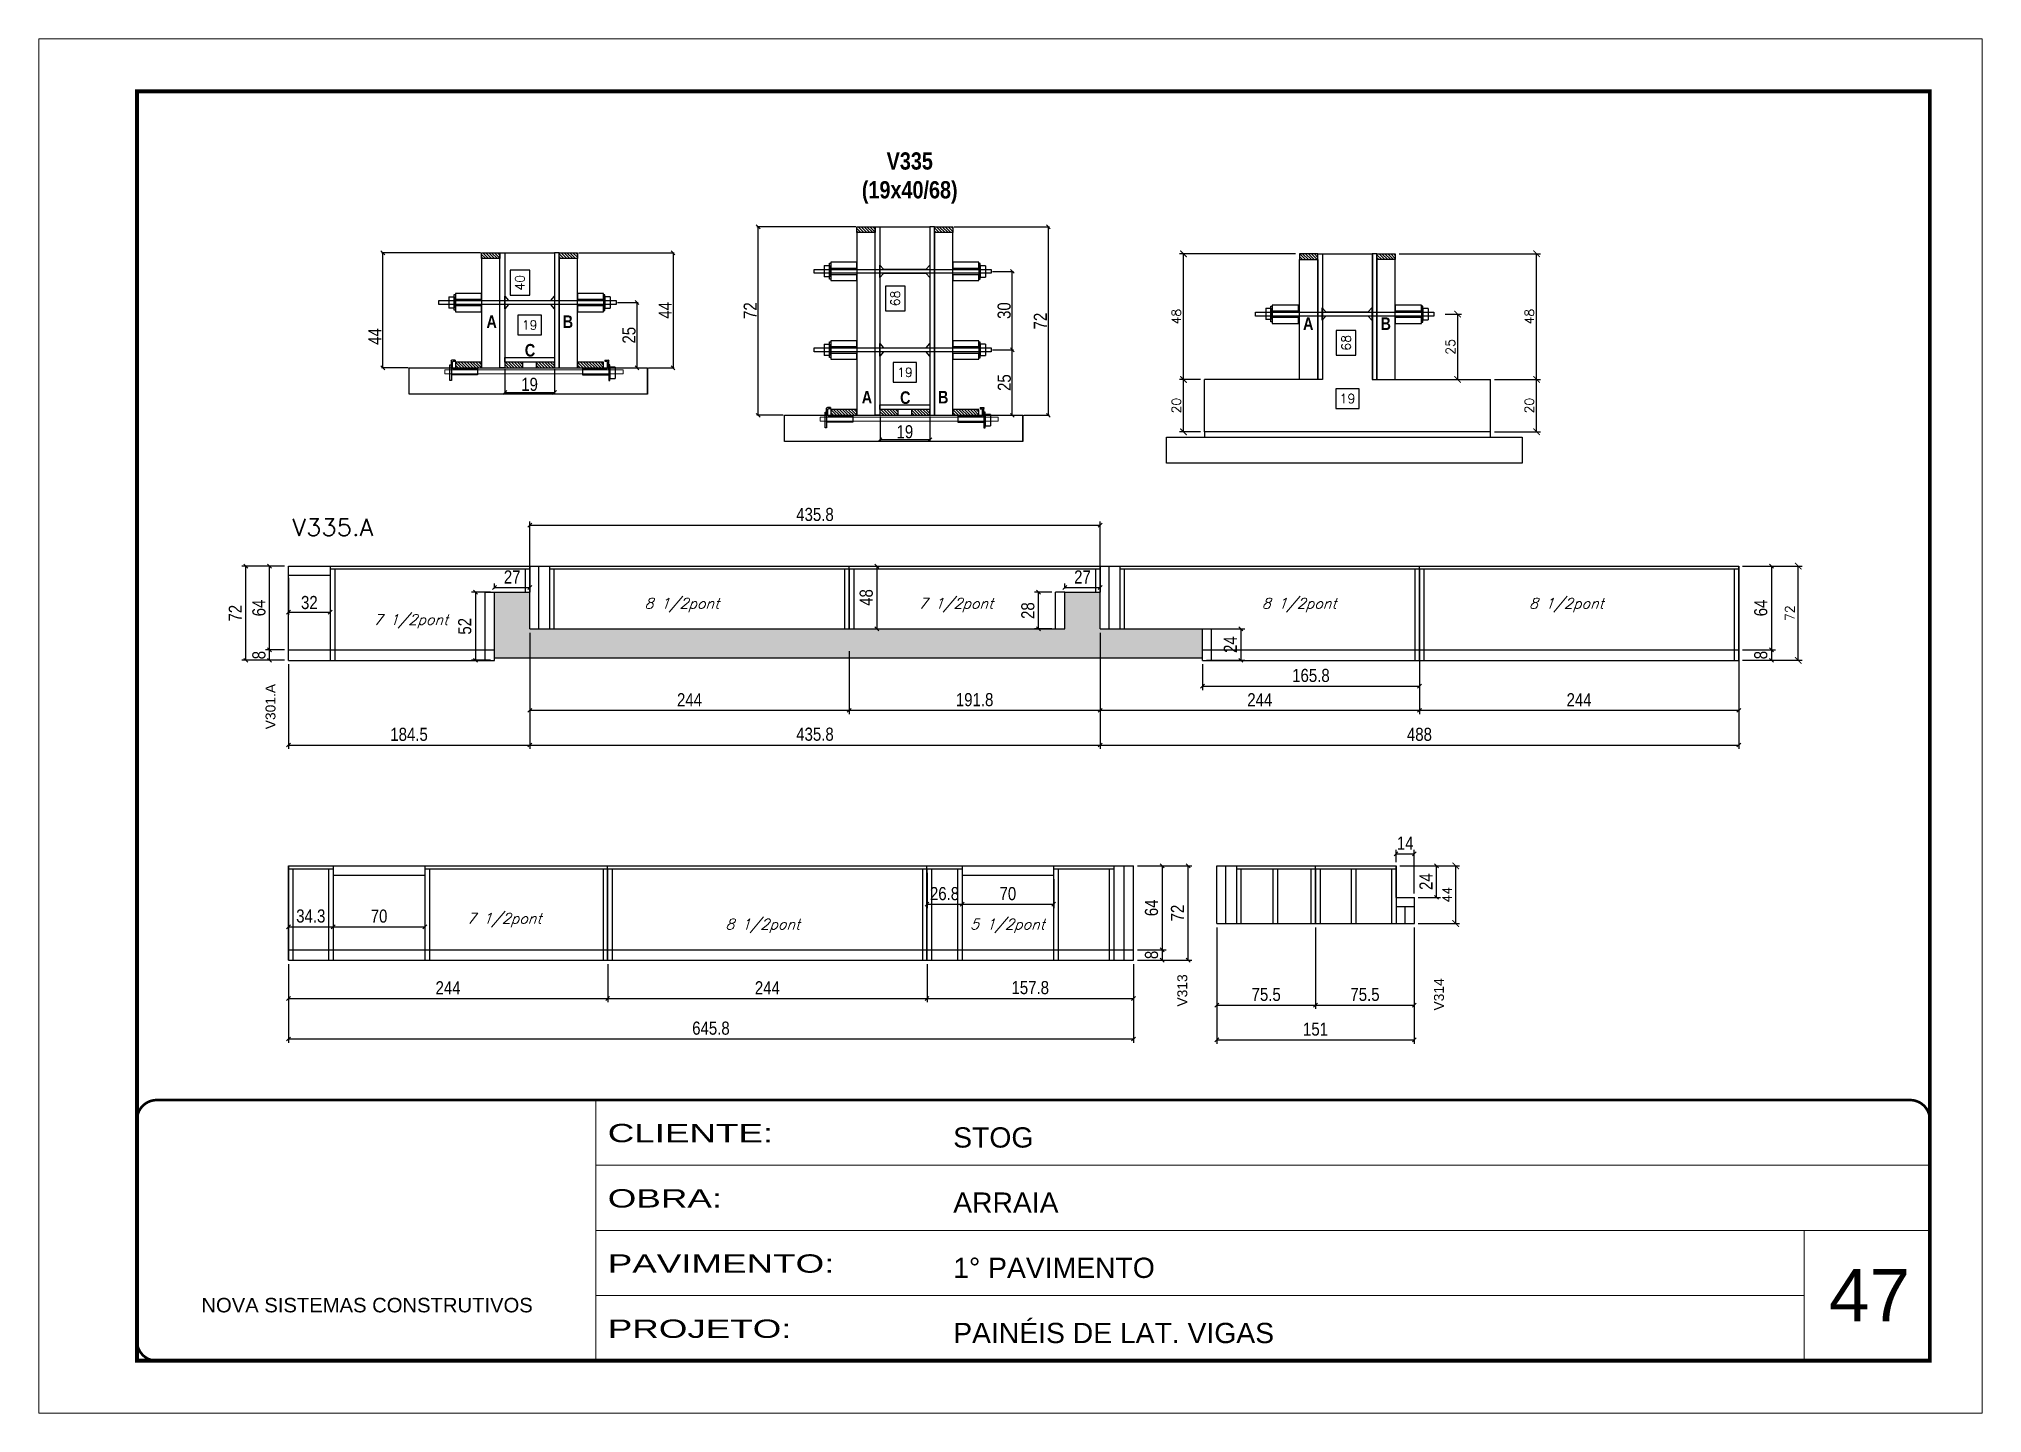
# Model space of a CAD drawing. Extents: x -3394 to 16474, y -5031 to 14397.
# Drawn here: x 7442 to 8927, y 712 to 1762 of the extents above; entities that cross this region are included whole.
import ezdxf

# ---------------------------------------------------------------- set-up
doc = ezdxf.new("R2010")
doc.units = 0
doc.linetypes.add('CONTINUO', pattern=[0])
doc.linetypes.add('DASHED', pattern=[0.75, 0.5, -0.25])
doc.layers.get('0').update_dxf_attribs({"linetype": 'CONTINUOUS'})
doc.layers.get('Defpoints').update_dxf_attribs({"linetype": 'CONTINUOUS'})
for name, color, linetype in [('1HACHURA MADEIRAS', 1, 'CONTINUOUS'), ('barrote', 251, 'CONTINUOUS'), ('COTA', 241, 'CONTINUOUS'), ('Cota Seção (2x)', 4, 'CONTINUOUS'), ('detalhes', 4, 'CONTINUOUS'), ('NOMENCLATURA', 7, 'CONTINUOUS'), ('Painéis', 200, 'CONTINUOUS'), ('presilha', 1, 'CONTINUOUS'), ('SARR_2.2x10', 60, 'CONTINUOUS'), ('SARR_2.2x7', 40, 'CONTINUOUS'), ('SARR_3.5x7', 81, 'CONTINUOUS'), ('texto', 7, 'CONTINUOUS'), ('Tubo de PVC', 51, 'CONTINUOUS')]:
    doc.layers.add(name, color=color, linetype=linetype)
for name, color, linetype, lineweight in [('CARIMBO', 255, 'CONTINUOUS', 9), ('CONCRETO', 251, 'CONTINUOUS', 25), ('Folhas', 255, 'CONTINUOUS', 9), ('SARRAFO DE PRESSAO', 251, 'DASHED', 9), ('SCO-___-LAJ', 2, 'CONTINUOUS', 0), ('Texto Seção', 7, 'CONTINUOUS', 15)]:
    doc.layers.add(name, color=color, linetype=linetype, lineweight=lineweight)
doc.styles.add('ARIAL', font='arial.ttf')
doc.styles.add('COTA TECNICA', font='techl___.ttf', dxfattribs={"height": 10})
doc.styles.add('COTA TECNICA 2X', font='techl___.ttf', dxfattribs={"height": 10})
doc.styles.add('REGUA-120', font='ROMANS.shx', dxfattribs={"height": 15})
doc.styles.add('ROMANS', font='romans.shx')
doc.styles.add('TECNICA', font='techb___.ttf', dxfattribs={"height": 10})
doc.styles.add('Tecnologia', font='')
doc.styles.get('Tecnologia').set_extended_font_data('Forgotten Futurist')
doc.dimstyles.new('Cota Paínel', dxfattribs={"dimtxt": 7, "dimasz": 5, "dimexe": 3, "dimexo": 3, "dimgap": 3, "dimtad": 1, "dimdec": 1, "dimzin": 12, "dimdsep": 46, "dimtxsty": 'ROMANS', "dimblk": 'ARCHTICK', "dimcen": 0, "dimclrd": 4, "dimclre": 4, "dimclrt": 1, "dimadec": 1, "dimazin": 3, "dimtfac": 1, "dimtdec": 1, "dimtmove": 0, "dimatfit": 3, "dimldrblk": 'OBLIQUE', "dimfxl": 1, "dimtolj": 1, "dimtzin": 12, "dimarcsym": 0})
doc.dimstyles.new('Cota Seção (2x)', dxfattribs={"dimtxt": 7, "dimasz": 5, "dimexe": 3, "dimexo": 3, "dimgap": 2, "dimtad": 3, "dimdec": 1, "dimlfac": 0.5, "dimzin": 12, "dimdsep": 46, "dimtxsty": 'ROMANS', "dimblk": 'ARCHTICK', "dimcen": 0, "dimclrd": 4, "dimclre": 4, "dimclrt": 1, "dimadec": 1, "dimazin": 3, "dimtfac": 1, "dimtdec": 1, "dimtmove": 0, "dimatfit": 3, "dimldrblk": 'OBLIQUE', "dimfxl": 1, "dimtolj": 1, "dimtzin": 12, "dimarcsym": 0})
doc.dimstyles.new('Cota Seção interna', dxfattribs={"dimtxt": 7, "dimasz": 6, "dimexe": 0.18, "dimexo": 2, "dimgap": -4, "dimtad": 3, "dimdec": 1, "dimlfac": 0.5, "dimzin": 12, "dimdsep": 46, "dimtxsty": 'ROMANS', "dimblk": 'ARCHTICK', "dimcen": 0.09, "dimse1": 1, "dimse2": 1, "dimsd1": 1, "dimsd2": 1, "dimclrd": 180, "dimclre": 5, "dimclrt": 1, "dimadec": 0, "dimazin": 3, "dimtfac": 1, "dimtdec": 1, "dimtofl": 0, "dimtmove": 0, "dimatfit": 3, "dimldrblk": 'ARCHTICK', "dimfxl": 1, "dimtolj": 1, "dimtzin": 0, "dimarcsym": 0})
doc.dimstyles.new('PAINEL', dxfattribs={"dimtxt": 10, "dimasz": 3, "dimexe": 3, "dimexo": 3, "dimgap": 3, "dimtad": 1, "dimdec": 1, "dimzin": 12, "dimdsep": 46, "dimtxsty": 'COTA TECNICA', "dimblk1": 'OBLIQUE', "dimblk2": 'OBLIQUE', "dimsah": 1, "dimcen": 0.9, "dimclrd": 4, "dimclre": 4, "dimclrt": 240, "dimadec": 1, "dimazin": 3, "dimtfac": 1, "dimtdec": 1, "dimtmove": 0, "dimatfit": 3, "dimfxl": 1, "dimtolj": 1, "dimtzin": 12, "dimarcsym": 0})
doc.dimstyles.new('SECAO', dxfattribs={"dimscale": 0.333333, "dimtxt": 5, "dimasz": 9, "dimexe": 3, "dimexo": 3, "dimgap": 3, "dimtad": 1, "dimdec": 1, "dimlfac": 0.5, "dimzin": 12, "dimdsep": 46, "dimtxsty": 'COTA TECNICA 2X', "dimblk1": 'OBLIQUE', "dimblk2": 'OBLIQUE', "dimsah": 1, "dimcen": 0.9, "dimclrd": 4, "dimclre": 4, "dimclrt": 240, "dimadec": 1, "dimazin": 3, "dimtfac": 1, "dimtdec": 1, "dimtmove": 0, "dimatfit": 3, "dimfxl": 1, "dimtolj": 1, "dimtzin": 12, "dimarcsym": 0})
pattern_1 = [(135, (41428.2492, -121918.5961), (-1.122532015, -1.122532015), [])]

msp = doc.modelspace()

# ---------------------------------------------------------------- texts
at = {"layer": 'CARIMBO', "style": 'ARIAL'}
msp.add_text('47', height=40, dxfattribs=at).set_placement((8810.07, 782.37))
at = {"layer": 'detalhes', "style": 'TECNICA'}
for s, p in [('A', (7784.24, 1541.32)), ('B', (7842.51, 1541.32)), ('A', (8408.25, 1539.8)), ('B', (8467.49, 1539.8)), ('C', (7813.54, 1519.52)), ('A', (8071.02, 1483.65)), ('C', (8100.32, 1483.34)), ('B', (8129.29, 1483.65))]:
    msp.add_text(s, height=9.6, dxfattribs=at).set_placement(p)
at = {"layer": 'NOMENCLATURA', "linetype": 'Continuous', "style": 'ARIAL'}
for s, p in [('V301.A', (7623, 1234.7)), ('V313', (8319.77, 1022.84)), ('V314', (8515.89, 1019.82))]:
    msp.add_text(s, height=7.567, rotation=90, dxfattribs=at).set_placement(p)
at = {"layer": 'NOMENCLATURA', "insert": (8107.71, 1675.53), "char_height": 13.2, "attachment_point": 2, "style": 'TECNICA'}
msp.add_mtext_dynamic_manual_height_columns('V335\\P(19x40/68)', width=13.2, gutter_width=1, heights=[0], dxfattribs=at)
at = {"layer": 'texto', "color": 2, "char_height": 8, "attachment_point": 5, "style": 'ROMANS'}
for s, insert in [('{\\Q19;\\C256;7 1/2pont}', (7726.4, 1317.21)), ('{\\Q19;\\C256;8 1/2pont}', (7933.56, 1329.61)), ('{\\Q19;\\C256;7 1/2pont}', (8142.98, 1329.61)), ('{\\Q19;\\C256;8 1/2pont}', (8405.28, 1329.61)), ('{\\Q19;\\C256;8 1/2pont}', (8609.49, 1329.61)), ('{\\Q19;\\C256;7 1/2pont}', (7797.81, 1088.97)), ('{\\Q19;\\C256;8 1/2pont}', (7995.36, 1084.5)), ('{\\Q19;\\C256;5 1/2pont}', (8182.36, 1084.5))]:
    msp.add_mtext(s, dxfattribs=dict(at, insert=insert))
at = {"layer": 'Texto Seção', "style": 'REGUA-120', "width": 1.05}
msp.add_text('V335.A', height=13, dxfattribs=at).set_placement((7635.86, 1382.57))

# ---------------------------------------------------------------- blocks, each defined once
blk = doc.blocks.new('9999999999')
at = {"color": 30, "linetype": 'CONTINUO'}
for p, q in [((98564.6, 34230.2), (98564.6, 34429.4)), ((98564.6, 34379.6), (99584, 34379.6)), ((98564.6, 34329.8), (99488, 34329.8)), ((99584, 34329.8), (99488, 34329.8)), ((99488, 34329.8), (99488, 34230.2)), ((98564.6, 34280), (99488, 34280))]:
    blk.add_line(p, q, dxfattribs=at)
at = {"color": 30, "linetype": 'CONTINUO', "const_width": 2}
blk.add_lwpolyline([(99584, 34230.2), (99584, 34414.4, 0.414214), (99569, 34429.4), (98229, 34429.4, 0.414214), (98214, 34414.4), (98214, 34245.2, 0.414214), (98229, 34230.2), (99584, 34230.2)], format="xyb", dxfattribs=at)
at = {"layer": 'Folhas'}
blk.add_lwpolyline([(98139, 34190.2), (99624, 34190.2), (99624, 35240.2), (98139, 35240.2)], close=True, dxfattribs=at)
at = {"layer": 'Folhas', "color": 30, "const_width": 3}
blk.add_lwpolyline([(98214, 34230.2), (99584, 34230.2), (99584, 35200.2), (98214, 35200.2)], close=True, dxfattribs=at)
at = {"color": 7, "linetype": 'Continuous', "ltscale": 5, "style": 'ARIAL'}
for s, height, p in [('STOG', 15.48, (98837.7, 34393.1)), ('ARRAIA', 15.48, (98837.7, 34343.3)), ('1° PAVIMENTO', 15.483, (98837.7, 34293.5)), ('NOVA SISTEMAS CONSTRUTIVOS', 11.059, (98263.2, 34267.2)), ('PAINÉIS DE LAT. VIGAS', 15.483, (98837.7, 34243.7))]:
    blk.add_text(s, height=height, dxfattribs=at).set_placement(p)
at = {"layer": 'Folhas', "color": 7, "style": 'Tecnologia', "width": 1.5}
for s, p in [('CLIENTE:', (98573.7, 34397.2)), ('OBRA:', (98573.7, 34347.3)), ('PAVIMENTO:', (98573.7, 34297.5)), ('PROJETO:', (98573.7, 34247.7))]:
    blk.add_text(s, height=14, dxfattribs=at).set_placement(p)
blk = doc.blocks.new('*D1604')
at = {"layer": 'Cota Seção (2x)', "color": 180, "lineweight": -2, "transparency": 16777216}
for p, q in [((8448.7, 1539.5), (8433.7, 1539.5)), ((8433.7, 1539.5), (8433.7, 1520.5)), ((8448.7, 1520.5), (8448.7, 1539.5)), ((8433.7, 1520.5), (8448.7, 1520.5))]:
    blk.add_line(p, q, dxfattribs=at)
at = {"layer": 'Defpoints', "color": 0, "transparency": 16777216}
for p in [(8461.2, 1598), (8452.7, 1462), (8461.2, 1462)]:
    blk.add_point(p, dxfattribs=at)
at = {"layer": 'Cota Seção (2x)', "color": 1, "transparency": 16777216, "insert": (8441.2, 1530), "char_height": 7, "attachment_point": 5, "rotation": 90, "style": 'ROMANS'}
blk.add_mtext('\\A1;68', dxfattribs=at)
blk = doc.blocks.new('_ArchTick')
at = {"color": 0, "linetype": 'ByBlock', "const_width": 0.15}
blk.add_lwpolyline([(-0.5, -0.5), (0.5, 0.5)], dxfattribs=at)
blk = doc.blocks.new('*D1605')
at = {"layer": 'Cota Seção (2x)', "color": 180, "lineweight": -2, "transparency": 16777216}
for p, q in [((8451.2, 1494.9), (8433.2, 1494.9)), ((8433.2, 1494.9), (8433.2, 1479.9)), ((8451.2, 1479.9), (8451.2, 1494.9)), ((8433.2, 1479.9), (8451.2, 1479.9))]:
    blk.add_line(p, q, dxfattribs=at)
at = {"layer": 'Defpoints', "color": 0, "transparency": 16777216}
for p in [(8423.2, 1502), (8461.2, 1502), (8461.2, 1475.9)]:
    blk.add_point(p, dxfattribs=at)
at = {"layer": 'Cota Seção (2x)', "color": 1, "transparency": 16777216, "insert": (8442.2, 1487.4), "char_height": 7, "attachment_point": 5, "style": 'ROMANS'}
blk.add_mtext('\\A1;19', dxfattribs=at)
blk = doc.blocks.new('*D1525')
at = {"layer": 'COTA', "color": 4, "lineweight": -2, "transparency": 16777216}
for p, q in [((8516.8, 1551.9), (8529.4, 1551.9)), ((8526.4, 1551.9), (8526.4, 1502)), ((8516.8, 1502), (8529.4, 1502))]:
    blk.add_line(p, q, dxfattribs=at)
at = {"layer": 'Defpoints', "color": 0, "transparency": 16777216}
for p in [(8513.8, 1551.9), (8513.8, 1502), (8526.4, 1502)]:
    blk.add_point(p, dxfattribs=at)
at = {"layer": 'COTA', "color": 4, "lineweight": -2, "transparency": 16777216, "xscale": 5, "yscale": 5, "zscale": 5}
for p, rotation in [((8526.4, 1551.9), 90), ((8526.4, 1502), 270)]:
    blk.add_blockref('_ArchTick', p, dxfattribs=dict(at, rotation=rotation))
at = {"layer": 'COTA', "color": 1, "transparency": 16777216, "insert": (8520.9, 1526.9), "char_height": 7, "attachment_point": 5, "rotation": 90, "style": 'ROMANS'}
blk.add_mtext('\\A1;25', dxfattribs=at)
blk = doc.blocks.new('_Oblique')
at = {"color": 0, "linetype": 'ByBlock', "lineweight": -2}
blk.add_line((-0.5, -0.5), (0.5, 0.5), dxfattribs=at)
blk = doc.blocks.new('*D1606')
at = {"layer": 'COTA', "color": 4, "lineweight": -2, "transparency": 16777216}
for p, q in [((8481.8, 1598), (8589.7, 1598)), ((8586.7, 1502), (8586.7, 1598)), ((8554.5, 1502), (8589.7, 1502))]:
    blk.add_line(p, q, dxfattribs=at)
at = {"layer": 'Defpoints', "color": 0, "transparency": 16777216}
for p in [(8478.8, 1598), (8586.7, 1598), (8551.5, 1502)]:
    blk.add_point(p, dxfattribs=at)
at = {"layer": 'COTA', "color": 4, "lineweight": -2, "transparency": 16777216, "xscale": 5, "yscale": 5, "zscale": 5}
for p, rotation in [((8586.7, 1598), 90), ((8586.7, 1502), 270)]:
    blk.add_blockref('_ArchTick', p, dxfattribs=dict(at, rotation=rotation))
at = {"layer": 'COTA', "color": 1, "transparency": 16777216, "insert": (8581.2, 1550), "char_height": 7, "attachment_point": 5, "rotation": 90, "style": 'ROMANS'}
blk.add_mtext('\\A1;48', dxfattribs=at)
blk = doc.blocks.new('*D1607')
at = {"layer": 'COTA', "color": 4, "lineweight": -2, "transparency": 16777216}
for p, q in [((8554.5, 1502), (8589.7, 1502)), ((8586.7, 1462), (8586.7, 1502)), ((8554.5, 1462), (8589.7, 1462))]:
    blk.add_line(p, q, dxfattribs=at)
at = {"layer": 'Defpoints', "color": 0, "transparency": 16777216}
for p in [(8551.5, 1502), (8586.7, 1502), (8551.5, 1462)]:
    blk.add_point(p, dxfattribs=at)
at = {"layer": 'COTA', "color": 4, "lineweight": -2, "transparency": 16777216, "xscale": 5, "yscale": 5, "zscale": 5}
for p, rotation in [((8586.7, 1502), 90), ((8586.7, 1462), 270)]:
    blk.add_blockref('_ArchTick', p, dxfattribs=dict(at, rotation=rotation))
at = {"layer": 'COTA', "color": 1, "transparency": 16777216, "insert": (8581.2, 1482), "char_height": 7, "attachment_point": 5, "rotation": 90, "style": 'ROMANS'}
blk.add_mtext('\\A1;20', dxfattribs=at)
blk = doc.blocks.new('*D1608')
at = {"layer": 'COTA', "color": 4, "lineweight": -2, "transparency": 16777216}
for p, q in [((8402.6, 1598), (8313.9, 1598)), ((8316.9, 1502), (8316.9, 1598)), ((8329.9, 1502), (8313.9, 1502))]:
    blk.add_line(p, q, dxfattribs=at)
at = {"layer": 'Defpoints', "color": 0, "transparency": 16777216}
for p in [(8316.9, 1598), (8405.6, 1598), (8332.9, 1502)]:
    blk.add_point(p, dxfattribs=at)
at = {"layer": 'COTA', "color": 4, "lineweight": -2, "transparency": 16777216, "xscale": 5, "yscale": 5, "zscale": 5}
for p, rotation in [((8316.9, 1598), 90), ((8316.9, 1502), 270)]:
    blk.add_blockref('_ArchTick', p, dxfattribs=dict(at, rotation=rotation))
at = {"layer": 'COTA', "color": 1, "transparency": 16777216, "insert": (8311.4, 1550), "char_height": 7, "attachment_point": 5, "rotation": 90, "style": 'ROMANS'}
blk.add_mtext('\\A1;48', dxfattribs=at)
blk = doc.blocks.new('*D1609')
at = {"layer": 'COTA', "color": 4, "lineweight": -2, "transparency": 16777216}
for p, q in [((8329.9, 1502), (8313.9, 1502)), ((8316.9, 1462), (8316.9, 1502)), ((8329.9, 1462), (8313.9, 1462))]:
    blk.add_line(p, q, dxfattribs=at)
at = {"layer": 'Defpoints', "color": 0, "transparency": 16777216}
for p in [(8316.9, 1502), (8332.9, 1502), (8332.9, 1462)]:
    blk.add_point(p, dxfattribs=at)
at = {"layer": 'COTA', "color": 4, "lineweight": -2, "transparency": 16777216, "xscale": 5, "yscale": 5, "zscale": 5}
for p, rotation in [((8316.9, 1502), 90), ((8316.9, 1462), 270)]:
    blk.add_blockref('_ArchTick', p, dxfattribs=dict(at, rotation=rotation))
at = {"layer": 'COTA', "color": 1, "transparency": 16777216, "insert": (8311.4, 1482), "char_height": 7, "attachment_point": 5, "rotation": 90, "style": 'ROMANS'}
blk.add_mtext('\\A1;20', dxfattribs=at)
blk = doc.blocks.new('*D1526')
at = {"layer": 'COTA', "color": 4, "lineweight": -2, "transparency": 16777216}
for p, q in [((8085, 1473.6), (8085, 1455)), ((8123, 1473.6), (8123, 1455)), ((8085, 1456), (8123, 1456))]:
    blk.add_line(p, q, dxfattribs=at)
at = {"layer": 'Defpoints', "color": 0, "transparency": 16777216}
for p in [(8085, 1474.6), (8123, 1474.6), (8123, 1456)]:
    blk.add_point(p, dxfattribs=at)
at = {"layer": 'COTA', "color": 4, "lineweight": -2, "transparency": 16777216, "xscale": 3, "yscale": 3, "zscale": 3, "rotation": 180}
blk.add_blockref('_Oblique', (8085, 1456), dxfattribs=at)
at = {"layer": 'COTA', "color": 4, "lineweight": -2, "transparency": 16777216, "xscale": 3, "yscale": 3, "zscale": 3}
blk.add_blockref('_Oblique', (8123, 1456), dxfattribs=at)
at = {"layer": 'COTA', "color": 240, "transparency": 16777216, "insert": (8104, 1462), "char_height": 10, "attachment_point": 5, "style": 'COTA TECNICA 2X'}
blk.add_mtext('\\A1;19', dxfattribs=at)
blk = doc.blocks.new('PRESILHA METÁLICA 1')
at = {"layer": 'presilha'}
for p, q in [((0, 13), (6, 13)), ((0, 13), (0, 0)), ((6, 0), (0, 0)), ((6, 15.5), (7.5, 15.5)), ((6, -2.5), (6, 15.5)), ((6, 13), (6, 0)), ((7.5, 10.6), (7.5, 19.9)), ((7.5, 15.5), (7.5, -2.5)), ((37.5, 4.1), (7.5, 4.1)), ((12, 21), (8.6, 21)), ((9, 11.6), (9, 18.9)), ((12, 19.5), (9.6, 19.5)), ((37.5, 11), (9.6, 11)), ((12, 21), (12, 19.5)), ((37.5, 11), (37.5, 4.1)), ((7.5, -2.5), (6, -2.5))]:
    blk.add_line(p, q, dxfattribs=at)
for centre, radius, start, end in [((8.6, 19.9), 1.14, 90, 180), ((9.6, 18.9), 0.57, 90, 180), ((9.6, 11.6), 0.57, 180, 270)]:
    blk.add_arc(centre, radius, start, end, dxfattribs=at)
blk = doc.blocks.new('PRESILHA METÁLICA 2')
at = {"layer": 'presilha'}
for p, q in [((-5.2, 23.5), (-5.2, 22)), ((-5.2, 23.5), (-1.9, 23.5)), ((-0.8, 14.6), (-0.8, 22.4)), ((-30.8, 13.5), (-30.8, 6.6)), ((-30.8, 13.5), (-2.8, 13.5)), ((-30.8, 6.6), (-0.8, 6.6)), ((-5.2, 22), (-2.8, 22)), ((-2.2, 14.1), (-2.2, 21.4)), ((0.8, 18), (-0.8, 18)), ((-0.8, 18), (-0.8, 0)), ((-0.8, 0), (0.8, 0)), ((0.8, 0), (0.8, 18))]:
    blk.add_line(p, q, dxfattribs=at)
for centre, radius, start, end in [((-1.9, 22.4), 1.14, 0, 90), ((-2.8, 21.4), 0.57, 0, 90), ((-2.8, 14.1), 0.57, 270, 0)]:
    blk.add_arc(centre, radius, start, end, dxfattribs=at)
blk = doc.blocks.new('*D1527')
at = {"layer": 'COTA', "color": 4, "lineweight": -2, "transparency": 16777216}
for p, q in [((8141.6, 1618.6), (8214.6, 1618.6)), ((8213.6, 1618.6), (8213.6, 1474.6)), ((8195, 1474.6), (8214.6, 1474.6))]:
    blk.add_line(p, q, dxfattribs=at)
at = {"layer": 'Defpoints', "color": 0, "transparency": 16777216}
for p in [(8140.6, 1618.6), (8194, 1474.6), (8213.6, 1474.6)]:
    blk.add_point(p, dxfattribs=at)
at = {"layer": 'COTA', "color": 4, "lineweight": -2, "transparency": 16777216, "xscale": 3, "yscale": 3, "zscale": 3}
for p, rotation in [((8213.6, 1618.6), 90), ((8213.6, 1474.6), 270)]:
    blk.add_blockref('_Oblique', p, dxfattribs=dict(at, rotation=rotation))
at = {"layer": 'COTA', "color": 240, "transparency": 16777216, "insert": (8207.5, 1546.6), "char_height": 10, "attachment_point": 5, "rotation": 90, "style": 'COTA TECNICA 2X'}
blk.add_mtext('\\A1;72', dxfattribs=at)
blk = doc.blocks.new('*D1528')
at = {"layer": 'Cota Seção (2x)', "color": 180, "lineweight": -2, "transparency": 16777216}
for p, q in [((8104.1, 1573.4), (8089.1, 1573.4)), ((8089.1, 1573.4), (8089.1, 1554.4)), ((8104.1, 1554.4), (8104.1, 1573.4)), ((8089.1, 1554.4), (8104.1, 1554.4))]:
    blk.add_line(p, q, dxfattribs=at)
at = {"layer": 'Defpoints', "color": 0, "transparency": 16777216}
for p in [(8085, 1618.6), (8108.1, 1618.6), (8092.4, 1482.6)]:
    blk.add_point(p, dxfattribs=at)
at = {"layer": 'Cota Seção (2x)', "color": 1, "transparency": 16777216, "insert": (8096.6, 1563.9), "char_height": 7, "attachment_point": 5, "rotation": 90, "style": 'ROMANS'}
blk.add_mtext('\\A1;68', dxfattribs=at)
blk = doc.blocks.new('*D1529')
at = {"layer": 'COTA', "color": 4, "lineweight": -2, "transparency": 16777216}
for p, q in [((8066.4, 1618.6), (7990.9, 1618.6)), ((7991.9, 1474.6), (7991.9, 1618.6)), ((8011.1, 1474.6), (7990.9, 1474.6))]:
    blk.add_line(p, q, dxfattribs=at)
at = {"layer": 'Defpoints', "color": 0, "transparency": 16777216}
for p in [(7991.9, 1618.6), (8067.4, 1618.6), (8012.1, 1474.6)]:
    blk.add_point(p, dxfattribs=at)
at = {"layer": 'COTA', "color": 4, "lineweight": -2, "transparency": 16777216, "xscale": 3, "yscale": 3, "zscale": 3}
for p, rotation in [((7991.9, 1618.6), 90), ((7991.9, 1474.6), 270)]:
    blk.add_blockref('_Oblique', p, dxfattribs=dict(at, rotation=rotation))
at = {"layer": 'COTA', "color": 240, "transparency": 16777216, "insert": (7985.8, 1554.6), "char_height": 10, "attachment_point": 5, "rotation": 90, "style": 'COTA TECNICA 2X'}
blk.add_mtext('\\A1;72', dxfattribs=at)
blk = doc.blocks.new('*D1530')
at = {"layer": 'COTA', "color": 4, "lineweight": -2, "transparency": 16777216}
for p, q in [((8171, 1524.6), (8187.1, 1524.6)), ((8186.1, 1474.6), (8186.1, 1524.6)), ((8161.6, 1474.6), (8187.1, 1474.6))]:
    blk.add_line(p, q, dxfattribs=at)
at = {"layer": 'Defpoints', "color": 0, "transparency": 16777216}
for p in [(8170, 1524.6), (8186.1, 1524.6), (8160.6, 1474.6)]:
    blk.add_point(p, dxfattribs=at)
at = {"layer": 'COTA', "color": 4, "lineweight": -2, "transparency": 16777216, "xscale": 3, "yscale": 3, "zscale": 3}
for p, rotation in [((8186.1, 1524.6), 90), ((8186.1, 1474.6), 270)]:
    blk.add_blockref('_Oblique', p, dxfattribs=dict(at, rotation=rotation))
at = {"layer": 'COTA', "color": 240, "transparency": 16777216, "insert": (8180, 1499.6), "char_height": 10, "attachment_point": 5, "rotation": 90, "style": 'COTA TECNICA 2X'}
blk.add_mtext('\\A1;25', dxfattribs=at)
blk = doc.blocks.new('*D1610')
at = {"layer": 'Cota Seção (2x)', "color": 180, "lineweight": -2, "transparency": 16777216}
for p, q in [((8113, 1514.9), (8095, 1514.9)), ((8095, 1514.9), (8095, 1499.9)), ((8113, 1499.9), (8113, 1514.9)), ((8095, 1499.9), (8113, 1499.9))]:
    blk.add_line(p, q, dxfattribs=at)
at = {"layer": 'Defpoints', "color": 0, "transparency": 16777216}
for p in [(8085, 1495.9), (8085, 1482.6), (8123, 1482.6)]:
    blk.add_point(p, dxfattribs=at)
at = {"layer": 'Cota Seção (2x)', "color": 1, "transparency": 16777216, "insert": (8104, 1507.4), "char_height": 7, "attachment_point": 5, "style": 'ROMANS'}
blk.add_mtext('\\A1;19', dxfattribs=at)
blk = doc.blocks.new('*D1531')
at = {"layer": 'COTA', "color": 4, "lineweight": -2, "transparency": 16777216}
for p, q in [((8171, 1584.6), (8187.1, 1584.6)), ((8186.1, 1524.6), (8186.1, 1584.6)), ((8171, 1524.6), (8187.1, 1524.6))]:
    blk.add_line(p, q, dxfattribs=at)
at = {"layer": 'Defpoints', "color": 0, "transparency": 16777216}
for p in [(8170, 1584.6), (8186.1, 1584.6), (8170, 1524.6)]:
    blk.add_point(p, dxfattribs=at)
at = {"layer": 'COTA', "color": 4, "lineweight": -2, "transparency": 16777216, "xscale": 3, "yscale": 3, "zscale": 3}
for p, rotation in [((8186.1, 1584.6), 90), ((8186.1, 1524.6), 270)]:
    blk.add_blockref('_Oblique', p, dxfattribs=dict(at, rotation=rotation))
at = {"layer": 'COTA', "color": 240, "transparency": 16777216, "insert": (8179.9, 1554.6), "char_height": 10, "attachment_point": 5, "rotation": 90, "style": 'COTA TECNICA 2X'}
blk.add_mtext('\\A1;30', dxfattribs=at)
blk = doc.blocks.new('*D1505')
at = {"layer": 'COTA', "color": 4, "lineweight": -2, "transparency": 16777216}
for p, q in [((7798.2, 1509.8), (7798.2, 1491.1)), ((7836.2, 1509.8), (7836.2, 1491.1)), ((7798.2, 1492.1), (7836.2, 1492.1))]:
    blk.add_line(p, q, dxfattribs=at)
at = {"layer": 'Defpoints', "color": 0, "transparency": 16777216}
for p in [(7798.2, 1510.8), (7836.2, 1510.8), (7836.2, 1492.1)]:
    blk.add_point(p, dxfattribs=at)
at = {"layer": 'COTA', "color": 4, "lineweight": -2, "transparency": 16777216, "xscale": 3, "yscale": 3, "zscale": 3, "rotation": 180}
blk.add_blockref('_Oblique', (7798.2, 1492.1), dxfattribs=at)
at = {"layer": 'COTA', "color": 4, "lineweight": -2, "transparency": 16777216, "xscale": 3, "yscale": 3, "zscale": 3}
blk.add_blockref('_Oblique', (7836.2, 1492.1), dxfattribs=at)
at = {"layer": 'COTA', "color": 240, "transparency": 16777216, "insert": (7817.2, 1498.2), "char_height": 10, "attachment_point": 5, "style": 'COTA TECNICA 2X'}
blk.add_mtext('\\A1;19', dxfattribs=at)
blk = doc.blocks.new('*D1506')
at = {"layer": 'COTA', "color": 4, "lineweight": -2, "transparency": 16777216}
for p, q in [((7854.8, 1598.8), (7927.8, 1598.8)), ((7926.8, 1598.8), (7926.8, 1510.8)), ((7908.2, 1510.8), (7927.8, 1510.8))]:
    blk.add_line(p, q, dxfattribs=at)
at = {"layer": 'Defpoints', "color": 0, "transparency": 16777216}
for p in [(7853.8, 1598.8), (7907.2, 1510.8), (7926.8, 1510.8)]:
    blk.add_point(p, dxfattribs=at)
at = {"layer": 'COTA', "color": 4, "lineweight": -2, "transparency": 16777216, "xscale": 3, "yscale": 3, "zscale": 3}
for p, rotation in [((7926.8, 1598.8), 90), ((7926.8, 1510.8), 270)]:
    blk.add_blockref('_Oblique', p, dxfattribs=dict(at, rotation=rotation))
at = {"layer": 'COTA', "color": 240, "transparency": 16777216, "insert": (7920.8, 1554.8), "char_height": 10, "attachment_point": 5, "rotation": 90, "style": 'COTA TECNICA 2X'}
blk.add_mtext('\\A1;44', dxfattribs=at)
blk = doc.blocks.new('*D1507')
at = {"layer": 'Cota Seção (2x)', "color": 180, "lineweight": -2, "transparency": 16777216}
for p, q in [((7817.3, 1585.6), (7802.3, 1585.6)), ((7802.3, 1585.6), (7802.3, 1566.3)), ((7817.3, 1566.3), (7817.3, 1585.6)), ((7802.3, 1566.3), (7817.3, 1566.3))]:
    blk.add_line(p, q, dxfattribs=at)
at = {"layer": 'Defpoints', "color": 0, "transparency": 16777216}
for p in [(7798.2, 1598.8), (7821.3, 1598.8), (7805.6, 1518.8)]:
    blk.add_point(p, dxfattribs=at)
at = {"layer": 'Cota Seção (2x)', "color": 1, "transparency": 16777216, "insert": (7809.8, 1575.9), "char_height": 7, "attachment_point": 5, "rotation": 90, "style": 'ROMANS'}
blk.add_mtext('\\A1;40', dxfattribs=at)
blk = doc.blocks.new('*D1508')
at = {"layer": 'COTA', "color": 4, "lineweight": -2, "transparency": 16777216}
for p, q in [((7779.6, 1598.8), (7704.1, 1598.8)), ((7705.1, 1510.8), (7705.1, 1598.8)), ((7724.3, 1510.8), (7704.1, 1510.8))]:
    blk.add_line(p, q, dxfattribs=at)
at = {"layer": 'Defpoints', "color": 0, "transparency": 16777216}
for p in [(7705.1, 1598.8), (7780.6, 1598.8), (7725.3, 1510.8)]:
    blk.add_point(p, dxfattribs=at)
at = {"layer": 'COTA', "color": 4, "lineweight": -2, "transparency": 16777216, "xscale": 3, "yscale": 3, "zscale": 3}
for p, rotation in [((7705.1, 1598.8), 90), ((7705.1, 1510.8), 270)]:
    blk.add_blockref('_Oblique', p, dxfattribs=dict(at, rotation=rotation))
at = {"layer": 'COTA', "color": 240, "transparency": 16777216, "insert": (7699, 1534.8), "char_height": 10, "attachment_point": 5, "rotation": 90, "style": 'COTA TECNICA 2X'}
blk.add_mtext('\\A1;44', dxfattribs=at)
blk = doc.blocks.new('*D1509')
at = {"layer": 'COTA', "color": 4, "lineweight": -2, "transparency": 16777216}
for p, q in [((7884.3, 1560.8), (7900.3, 1560.8)), ((7899.3, 1510.8), (7899.3, 1560.8)), ((7874.8, 1510.8), (7900.3, 1510.8))]:
    blk.add_line(p, q, dxfattribs=at)
at = {"layer": 'Defpoints', "color": 0, "transparency": 16777216}
for p in [(7883.3, 1560.8), (7899.3, 1560.8), (7873.8, 1510.8)]:
    blk.add_point(p, dxfattribs=at)
at = {"layer": 'COTA', "color": 4, "lineweight": -2, "transparency": 16777216, "xscale": 3, "yscale": 3, "zscale": 3}
for p, rotation in [((7899.3, 1560.8), 90), ((7899.3, 1510.8), 270)]:
    blk.add_blockref('_Oblique', p, dxfattribs=dict(at, rotation=rotation))
at = {"layer": 'COTA', "color": 240, "transparency": 16777216, "insert": (7893.2, 1535.8), "char_height": 10, "attachment_point": 5, "rotation": 90, "style": 'COTA TECNICA 2X'}
blk.add_mtext('\\A1;25', dxfattribs=at)
blk = doc.blocks.new('*D1578')
at = {"layer": 'Cota Seção (2x)', "color": 180, "lineweight": -2, "transparency": 16777216}
for p, q in [((7826.2, 1551.1), (7808.2, 1551.1)), ((7808.2, 1551.1), (7808.2, 1536.1)), ((7826.2, 1536.1), (7826.2, 1551.1)), ((7808.2, 1536.1), (7826.2, 1536.1))]:
    blk.add_line(p, q, dxfattribs=at)
at = {"layer": 'Defpoints', "color": 0, "transparency": 16777216}
for p in [(7798.2, 1532.1), (7798.2, 1518.8), (7836.2, 1518.8)]:
    blk.add_point(p, dxfattribs=at)
at = {"layer": 'Cota Seção (2x)', "color": 1, "transparency": 16777216, "insert": (7817.2, 1543.6), "char_height": 7, "attachment_point": 5, "style": 'ROMANS'}
blk.add_mtext('\\A1;19', dxfattribs=at)
blk = doc.blocks.new('*D1579')
at = {"layer": 'COTA', "color": 4, "linetype": 'ByBlock', "lineweight": -2, "transparency": 16777216}
for p, q in [((7632.9, 1284.4), (7632.9, 1219.7)), ((7817.4, 1284.4), (7817.4, 1219.7)), ((7632.9, 1222.7), (7817.4, 1222.7))]:
    blk.add_line(p, q, dxfattribs=at)
at = {"layer": 'Defpoints', "color": 0, "linetype": 'ByBlock', "transparency": 16777216}
for p in [(7632.9, 1287.4), (7817.4, 1287.4), (7817.4, 1222.7)]:
    blk.add_point(p, dxfattribs=at)
at = {"layer": 'COTA', "color": 4, "linetype": 'ByBlock', "lineweight": -2, "transparency": 16777216, "xscale": 3, "yscale": 3, "zscale": 3, "rotation": 180}
blk.add_blockref('_Oblique', (7632.9, 1222.7), dxfattribs=at)
at = {"layer": 'COTA', "color": 4, "linetype": 'ByBlock', "lineweight": -2, "transparency": 16777216, "xscale": 3, "yscale": 3, "zscale": 3}
blk.add_blockref('_Oblique', (7817.4, 1222.7), dxfattribs=at)
at = {"layer": 'COTA', "color": 240, "linetype": 'ByBlock', "transparency": 16777216, "insert": (7725.1, 1230.8), "char_height": 10, "attachment_point": 5, "style": 'COTA TECNICA'}
blk.add_mtext('\\A1;184.5', dxfattribs=at)
blk = doc.blocks.new('*D1510')
at = {"layer": 'COTA', "color": 4, "linetype": 'ByBlock', "lineweight": -2, "transparency": 16777216}
for p, q in [((7817.4, 1294.4), (7817.4, 1246.2)), ((8061.4, 1294.4), (8061.4, 1246.2)), ((7817.4, 1249.2), (8061.4, 1249.2))]:
    blk.add_line(p, q, dxfattribs=at)
at = {"layer": 'Defpoints', "color": 0, "linetype": 'ByBlock', "transparency": 16777216}
for p in [(7817.4, 1297.4), (8061.4, 1297.4), (8061.4, 1249.2)]:
    blk.add_point(p, dxfattribs=at)
at = {"layer": 'COTA', "color": 4, "linetype": 'ByBlock', "lineweight": -2, "transparency": 16777216, "xscale": 3, "yscale": 3, "zscale": 3, "rotation": 180}
blk.add_blockref('_Oblique', (7817.4, 1249.2), dxfattribs=at)
at = {"layer": 'COTA', "color": 4, "linetype": 'ByBlock', "lineweight": -2, "transparency": 16777216, "xscale": 3, "yscale": 3, "zscale": 3}
blk.add_blockref('_Oblique', (8061.4, 1249.2), dxfattribs=at)
at = {"layer": 'COTA', "color": 240, "linetype": 'ByBlock', "transparency": 16777216, "insert": (7939.4, 1257.3), "char_height": 10, "attachment_point": 5, "style": 'COTA TECNICA'}
blk.add_mtext('\\A1;244', dxfattribs=at)
blk = doc.blocks.new('*D1511')
at = {"layer": 'COTA', "color": 4, "linetype": 'ByBlock', "lineweight": -2, "transparency": 16777216}
for p, q in [((8253.2, 1308.4), (8253.2, 1246.2)), ((8061.4, 1294.4), (8061.4, 1246.2)), ((8061.4, 1249.2), (8253.2, 1249.2))]:
    blk.add_line(p, q, dxfattribs=at)
at = {"layer": 'Defpoints', "color": 0, "linetype": 'ByBlock', "transparency": 16777216}
for p in [(8253.2, 1311.4), (8061.4, 1297.4), (8253.2, 1249.2)]:
    blk.add_point(p, dxfattribs=at)
at = {"layer": 'COTA', "color": 4, "linetype": 'ByBlock', "lineweight": -2, "transparency": 16777216, "xscale": 3, "yscale": 3, "zscale": 3, "rotation": 180}
blk.add_blockref('_Oblique', (8061.4, 1249.2), dxfattribs=at)
at = {"layer": 'COTA', "color": 4, "linetype": 'ByBlock', "lineweight": -2, "transparency": 16777216, "xscale": 3, "yscale": 3, "zscale": 3}
blk.add_blockref('_Oblique', (8253.2, 1249.2), dxfattribs=at)
at = {"layer": 'COTA', "color": 240, "linetype": 'ByBlock', "transparency": 16777216, "insert": (8157.3, 1257.3), "char_height": 10, "attachment_point": 5, "style": 'COTA TECNICA'}
blk.add_mtext('\\A1;191.8', dxfattribs=at)
blk = doc.blocks.new('*D1580')
at = {"layer": 'COTA', "color": 4, "linetype": 'ByBlock', "lineweight": -2, "transparency": 16777216}
for p, q in [((7817.4, 1308.4), (7817.4, 1219.7)), ((8253.2, 1287.4), (8253.2, 1219.7)), ((7817.4, 1222.7), (8253.2, 1222.7))]:
    blk.add_line(p, q, dxfattribs=at)
at = {"layer": 'Defpoints', "color": 0, "linetype": 'ByBlock', "transparency": 16777216}
for p in [(7817.4, 1311.4), (8253.2, 1290.4), (8253.2, 1222.7)]:
    blk.add_point(p, dxfattribs=at)
at = {"layer": 'COTA', "color": 4, "linetype": 'ByBlock', "lineweight": -2, "transparency": 16777216, "xscale": 3, "yscale": 3, "zscale": 3, "rotation": 180}
blk.add_blockref('_Oblique', (7817.4, 1222.7), dxfattribs=at)
at = {"layer": 'COTA', "color": 4, "linetype": 'ByBlock', "lineweight": -2, "transparency": 16777216, "xscale": 3, "yscale": 3, "zscale": 3}
blk.add_blockref('_Oblique', (8253.2, 1222.7), dxfattribs=at)
at = {"layer": 'COTA', "color": 240, "linetype": 'ByBlock', "transparency": 16777216, "insert": (8035.3, 1230.9), "char_height": 10, "attachment_point": 5, "style": 'COTA TECNICA'}
blk.add_mtext('\\A1;435.8', dxfattribs=at)
blk = doc.blocks.new('*D1512')
at = {"layer": 'COTA', "color": 4, "linetype": 'ByBlock', "lineweight": -2, "transparency": 16777216}
for p, q in [((8281.7, 1130.3), (8323.4, 1130.3)), ((8320.4, 1058.3), (8320.4, 1130.3)), ((8281.7, 1058.3), (8323.4, 1058.3))]:
    blk.add_line(p, q, dxfattribs=at)
at = {"layer": 'Defpoints', "color": 0, "linetype": 'ByBlock', "transparency": 16777216}
for p in [(8278.7, 1130.3), (8320.4, 1130.3), (8278.7, 1058.3)]:
    blk.add_point(p, dxfattribs=at)
at = {"layer": 'COTA', "color": 4, "linetype": 'ByBlock', "lineweight": -2, "transparency": 16777216, "xscale": 3, "yscale": 3, "zscale": 3}
for p, rotation in [((8320.4, 1130.3), 90), ((8320.4, 1058.3), 270)]:
    blk.add_blockref('_Oblique', p, dxfattribs=dict(at, rotation=rotation))
at = {"layer": 'COTA', "color": 240, "linetype": 'ByBlock', "transparency": 16777216, "insert": (8312.3, 1094.3), "char_height": 10, "attachment_point": 5, "rotation": 90, "style": 'COTA TECNICA'}
blk.add_mtext('\\A1;72', dxfattribs=at)
blk = doc.blocks.new('*D1513')
at = {"layer": 'COTA', "color": 4, "linetype": 'ByBlock', "lineweight": -2, "transparency": 16777216}
for p, q in [((7632.9, 1055.3), (7632.9, 1026.1)), ((7876.9, 1055.3), (7876.9, 1026.1)), ((7632.9, 1029.1), (7876.9, 1029.1))]:
    blk.add_line(p, q, dxfattribs=at)
at = {"layer": 'Defpoints', "color": 0, "linetype": 'ByBlock', "transparency": 16777216}
for p in [(7632.9, 1058.3), (7876.9, 1058.3), (7876.9, 1029.1)]:
    blk.add_point(p, dxfattribs=at)
at = {"layer": 'COTA', "color": 4, "linetype": 'ByBlock', "lineweight": -2, "transparency": 16777216, "xscale": 3, "yscale": 3, "zscale": 3, "rotation": 180}
blk.add_blockref('_Oblique', (7632.9, 1029.1), dxfattribs=at)
at = {"layer": 'COTA', "color": 4, "linetype": 'ByBlock', "lineweight": -2, "transparency": 16777216, "xscale": 3, "yscale": 3, "zscale": 3}
blk.add_blockref('_Oblique', (7876.9, 1029.1), dxfattribs=at)
at = {"layer": 'COTA', "color": 240, "linetype": 'ByBlock', "transparency": 16777216, "insert": (7754.9, 1037.2), "char_height": 10, "attachment_point": 5, "style": 'COTA TECNICA'}
blk.add_mtext('\\A1;244', dxfattribs=at)
blk = doc.blocks.new('*D1514')
at = {"layer": 'COTA', "color": 4, "linetype": 'ByBlock', "lineweight": -2, "transparency": 16777216}
for p, q in [((7876.9, 1055.3), (7876.9, 1026.1)), ((8120.9, 1055.3), (8120.9, 1026.1)), ((7876.9, 1029.1), (8120.9, 1029.1))]:
    blk.add_line(p, q, dxfattribs=at)
at = {"layer": 'Defpoints', "color": 0, "linetype": 'ByBlock', "transparency": 16777216}
for p in [(7876.9, 1058.3), (8120.9, 1058.3), (8120.9, 1029.1)]:
    blk.add_point(p, dxfattribs=at)
at = {"layer": 'COTA', "color": 4, "linetype": 'ByBlock', "lineweight": -2, "transparency": 16777216, "xscale": 3, "yscale": 3, "zscale": 3, "rotation": 180}
blk.add_blockref('_Oblique', (7876.9, 1029.1), dxfattribs=at)
at = {"layer": 'COTA', "color": 4, "linetype": 'ByBlock', "lineweight": -2, "transparency": 16777216, "xscale": 3, "yscale": 3, "zscale": 3}
blk.add_blockref('_Oblique', (8120.9, 1029.1), dxfattribs=at)
at = {"layer": 'COTA', "color": 240, "linetype": 'ByBlock', "transparency": 16777216, "insert": (7998.9, 1037.2), "char_height": 10, "attachment_point": 5, "style": 'COTA TECNICA'}
blk.add_mtext('\\A1;244', dxfattribs=at)
blk = doc.blocks.new('*D1515')
at = {"layer": 'COTA', "color": 4, "linetype": 'ByBlock', "lineweight": -2, "transparency": 16777216}
for p, q in [((7632.9, 1055.3), (7632.9, 995.1)), ((8278.7, 1055.3), (8278.7, 995.1)), ((7632.9, 998.1), (8278.7, 998.1))]:
    blk.add_line(p, q, dxfattribs=at)
at = {"layer": 'Defpoints', "color": 0, "linetype": 'ByBlock', "transparency": 16777216}
for p in [(7632.9, 1058.3), (8278.7, 1058.3), (8278.7, 998.1)]:
    blk.add_point(p, dxfattribs=at)
at = {"layer": 'COTA', "color": 4, "linetype": 'ByBlock', "lineweight": -2, "transparency": 16777216, "xscale": 3, "yscale": 3, "zscale": 3, "rotation": 180}
blk.add_blockref('_Oblique', (7632.9, 998.1), dxfattribs=at)
at = {"layer": 'COTA', "color": 4, "linetype": 'ByBlock', "lineweight": -2, "transparency": 16777216, "xscale": 3, "yscale": 3, "zscale": 3}
blk.add_blockref('_Oblique', (8278.7, 998.1), dxfattribs=at)
at = {"layer": 'COTA', "color": 240, "linetype": 'ByBlock', "transparency": 16777216, "insert": (7955.8, 1006.3), "char_height": 10, "attachment_point": 5, "style": 'COTA TECNICA'}
blk.add_mtext('\\A1;645.8', dxfattribs=at)
blk = doc.blocks.new('*D1516')
at = {"layer": 'COTA', "color": 4, "linetype": 'ByBlock', "lineweight": -2, "transparency": 16777216}
for p, q in [((8120.9, 1055.3), (8120.9, 1026.1)), ((8278.7, 1055.3), (8278.7, 1026.1)), ((8120.9, 1029.1), (8278.7, 1029.1))]:
    blk.add_line(p, q, dxfattribs=at)
at = {"layer": 'Defpoints', "color": 0, "linetype": 'ByBlock', "transparency": 16777216}
for p in [(8120.9, 1058.3), (8278.7, 1058.3), (8278.7, 1029.1)]:
    blk.add_point(p, dxfattribs=at)
at = {"layer": 'COTA', "color": 4, "linetype": 'ByBlock', "lineweight": -2, "transparency": 16777216, "xscale": 3, "yscale": 3, "zscale": 3, "rotation": 180}
blk.add_blockref('_Oblique', (8120.9, 1029.1), dxfattribs=at)
at = {"layer": 'COTA', "color": 4, "linetype": 'ByBlock', "lineweight": -2, "transparency": 16777216, "xscale": 3, "yscale": 3, "zscale": 3}
blk.add_blockref('_Oblique', (8278.7, 1029.1), dxfattribs=at)
at = {"layer": 'COTA', "color": 240, "linetype": 'ByBlock', "transparency": 16777216, "insert": (8199.8, 1037.3), "char_height": 10, "attachment_point": 5, "style": 'COTA TECNICA'}
blk.add_mtext('\\A1;157.8', dxfattribs=at)
blk = doc.blocks.new('*D1517')
at = {"layer": 'COTA', "color": 4, "linetype": 'ByBlock', "lineweight": -2, "transparency": 16777216}
for p, q in [((8253.2, 1287.4), (8253.2, 1246.2)), ((8497.2, 1287.4), (8497.2, 1246.2)), ((8253.2, 1249.2), (8497.2, 1249.2))]:
    blk.add_line(p, q, dxfattribs=at)
at = {"layer": 'Defpoints', "color": 0, "linetype": 'ByBlock', "transparency": 16777216}
for p in [(8253.2, 1290.4), (8497.2, 1290.4), (8497.2, 1249.2)]:
    blk.add_point(p, dxfattribs=at)
at = {"layer": 'COTA', "color": 4, "linetype": 'ByBlock', "lineweight": -2, "transparency": 16777216, "xscale": 3, "yscale": 3, "zscale": 3, "rotation": 180}
blk.add_blockref('_Oblique', (8253.2, 1249.2), dxfattribs=at)
at = {"layer": 'COTA', "color": 4, "linetype": 'ByBlock', "lineweight": -2, "transparency": 16777216, "xscale": 3, "yscale": 3, "zscale": 3}
blk.add_blockref('_Oblique', (8497.2, 1249.2), dxfattribs=at)
at = {"layer": 'COTA', "color": 240, "linetype": 'ByBlock', "transparency": 16777216, "insert": (8375.2, 1257.3), "char_height": 10, "attachment_point": 5, "style": 'COTA TECNICA'}
blk.add_mtext('\\A1;244', dxfattribs=at)
blk = doc.blocks.new('*D1518')
at = {"layer": 'COTA', "color": 4, "linetype": 'ByBlock', "lineweight": -2, "transparency": 16777216}
for p, q in [((8497.2, 1287.4), (8497.2, 1246.2)), ((8741.2, 1287.4), (8741.2, 1246.2)), ((8497.2, 1249.2), (8741.2, 1249.2))]:
    blk.add_line(p, q, dxfattribs=at)
at = {"layer": 'Defpoints', "color": 0, "linetype": 'ByBlock', "transparency": 16777216}
for p in [(8497.2, 1290.4), (8741.2, 1290.4), (8741.2, 1249.2)]:
    blk.add_point(p, dxfattribs=at)
at = {"layer": 'COTA', "color": 4, "linetype": 'ByBlock', "lineweight": -2, "transparency": 16777216, "xscale": 3, "yscale": 3, "zscale": 3, "rotation": 180}
blk.add_blockref('_Oblique', (8497.2, 1249.2), dxfattribs=at)
at = {"layer": 'COTA', "color": 4, "linetype": 'ByBlock', "lineweight": -2, "transparency": 16777216, "xscale": 3, "yscale": 3, "zscale": 3}
blk.add_blockref('_Oblique', (8741.2, 1249.2), dxfattribs=at)
at = {"layer": 'COTA', "color": 240, "linetype": 'ByBlock', "transparency": 16777216, "insert": (8619.2, 1257.3), "char_height": 10, "attachment_point": 5, "style": 'COTA TECNICA'}
blk.add_mtext('\\A1;244', dxfattribs=at)
blk = doc.blocks.new('*D1519')
at = {"layer": 'COTA', "color": 4, "linetype": 'ByBlock', "lineweight": -2, "transparency": 16777216}
for p, q in [((8253.2, 1284.4), (8253.2, 1219.7)), ((8741.2, 1287.4), (8741.2, 1219.7)), ((8253.2, 1222.7), (8741.2, 1222.7))]:
    blk.add_line(p, q, dxfattribs=at)
at = {"layer": 'Defpoints', "color": 0, "linetype": 'ByBlock', "transparency": 16777216}
for p in [(8253.2, 1287.4), (8741.2, 1290.4), (8741.2, 1222.7)]:
    blk.add_point(p, dxfattribs=at)
at = {"layer": 'COTA', "color": 4, "linetype": 'ByBlock', "lineweight": -2, "transparency": 16777216, "xscale": 3, "yscale": 3, "zscale": 3, "rotation": 180}
blk.add_blockref('_Oblique', (8253.2, 1222.7), dxfattribs=at)
at = {"layer": 'COTA', "color": 4, "linetype": 'ByBlock', "lineweight": -2, "transparency": 16777216, "xscale": 3, "yscale": 3, "zscale": 3}
blk.add_blockref('_Oblique', (8741.2, 1222.7), dxfattribs=at)
at = {"layer": 'COTA', "color": 240, "linetype": 'ByBlock', "transparency": 16777216, "insert": (8497.2, 1230.8), "char_height": 10, "attachment_point": 5, "style": 'COTA TECNICA'}
blk.add_mtext('\\A1;488', dxfattribs=at)
blk = doc.blocks.new('*D1520')
at = {"layer": 'COTA', "color": 4, "lineweight": -2, "transparency": 16777216}
for p, q in [((8744.2, 1359.4), (8789.7, 1359.4)), ((8786.7, 1287.4), (8786.7, 1359.4)), ((8744.2, 1287.4), (8789.7, 1287.4))]:
    blk.add_line(p, q, dxfattribs=at)
at = {"layer": 'Defpoints', "color": 0, "transparency": 16777216}
for p in [(8741.2, 1359.4), (8786.7, 1359.4), (8741.2, 1287.4)]:
    blk.add_point(p, dxfattribs=at)
at = {"layer": 'COTA', "color": 4, "lineweight": -2, "transparency": 16777216, "xscale": 5, "yscale": 5, "zscale": 5}
for p, rotation in [((8786.7, 1359.4), 90), ((8786.7, 1287.4), 270)]:
    blk.add_blockref('_ArchTick', p, dxfattribs=dict(at, rotation=rotation))
at = {"layer": 'COTA', "color": 1, "transparency": 16777216, "insert": (8780.2, 1323.4), "char_height": 7, "attachment_point": 5, "rotation": 90, "style": 'ROMANS'}
blk.add_mtext('\\A1;72', dxfattribs=at)
blk = doc.blocks.new('*D1521')
at = {"layer": 'COTA', "color": 4, "linetype": 'ByBlock', "lineweight": -2, "transparency": 16777216}
for p, q in [((8342.3, 1083.3), (8342.3, 1021)), ((8417.8, 1083.3), (8417.8, 1021)), ((8342.3, 1024), (8417.8, 1024))]:
    blk.add_line(p, q, dxfattribs=at)
at = {"layer": 'Defpoints', "color": 0, "linetype": 'ByBlock', "transparency": 16777216}
for p in [(8342.3, 1086.3), (8417.8, 1086.3), (8417.8, 1024)]:
    blk.add_point(p, dxfattribs=at)
at = {"layer": 'COTA', "color": 4, "linetype": 'ByBlock', "lineweight": -2, "transparency": 16777216, "xscale": 3, "yscale": 3, "zscale": 3, "rotation": 180}
blk.add_blockref('_Oblique', (8342.3, 1024), dxfattribs=at)
at = {"layer": 'COTA', "color": 4, "linetype": 'ByBlock', "lineweight": -2, "transparency": 16777216, "xscale": 3, "yscale": 3, "zscale": 3}
blk.add_blockref('_Oblique', (8417.8, 1024), dxfattribs=at)
at = {"layer": 'COTA', "color": 240, "linetype": 'ByBlock', "transparency": 16777216, "insert": (8380.1, 1032.1), "char_height": 10, "attachment_point": 5, "style": 'COTA TECNICA'}
blk.add_mtext('\\A1;75.5', dxfattribs=at)
blk = doc.blocks.new('*D1522')
at = {"layer": 'COTA', "color": 4, "linetype": 'ByBlock', "lineweight": -2, "transparency": 16777216}
for p, q in [((8417.8, 1083.3), (8417.8, 1021)), ((8493.3, 1083.3), (8493.3, 1021)), ((8417.8, 1024), (8493.3, 1024))]:
    blk.add_line(p, q, dxfattribs=at)
at = {"layer": 'Defpoints', "color": 0, "linetype": 'ByBlock', "transparency": 16777216}
for p in [(8417.8, 1086.3), (8493.3, 1086.3), (8493.3, 1024)]:
    blk.add_point(p, dxfattribs=at)
at = {"layer": 'COTA', "color": 4, "linetype": 'ByBlock', "lineweight": -2, "transparency": 16777216, "xscale": 3, "yscale": 3, "zscale": 3, "rotation": 180}
blk.add_blockref('_Oblique', (8417.8, 1024), dxfattribs=at)
at = {"layer": 'COTA', "color": 4, "linetype": 'ByBlock', "lineweight": -2, "transparency": 16777216, "xscale": 3, "yscale": 3, "zscale": 3}
blk.add_blockref('_Oblique', (8493.3, 1024), dxfattribs=at)
at = {"layer": 'COTA', "color": 240, "linetype": 'ByBlock', "transparency": 16777216, "insert": (8455.6, 1032.1), "char_height": 10, "attachment_point": 5, "style": 'COTA TECNICA'}
blk.add_mtext('\\A1;75.5', dxfattribs=at)
blk = doc.blocks.new('*D1581')
at = {"layer": 'COTA', "color": 4, "linetype": 'ByBlock', "lineweight": -2, "transparency": 16777216}
for p, q in [((8342.3, 1083.3), (8342.3, 994.5)), ((8493.3, 1083.3), (8493.3, 994.5)), ((8342.3, 997.5), (8493.3, 997.5))]:
    blk.add_line(p, q, dxfattribs=at)
at = {"layer": 'Defpoints', "color": 0, "linetype": 'ByBlock', "transparency": 16777216}
for p in [(8342.3, 1086.3), (8493.3, 1086.3), (8493.3, 997.5)]:
    blk.add_point(p, dxfattribs=at)
at = {"layer": 'COTA', "color": 4, "linetype": 'ByBlock', "lineweight": -2, "transparency": 16777216, "xscale": 3, "yscale": 3, "zscale": 3, "rotation": 180}
blk.add_blockref('_Oblique', (8342.3, 997.5), dxfattribs=at)
at = {"layer": 'COTA', "color": 4, "linetype": 'ByBlock', "lineweight": -2, "transparency": 16777216, "xscale": 3, "yscale": 3, "zscale": 3}
blk.add_blockref('_Oblique', (8493.3, 997.5), dxfattribs=at)
at = {"layer": 'COTA', "color": 240, "linetype": 'ByBlock', "transparency": 16777216, "insert": (8417.8, 1005.6), "char_height": 10, "attachment_point": 5, "style": 'COTA TECNICA'}
blk.add_mtext('\\A1;151', dxfattribs=at)
blk = doc.blocks.new('*D1523')
at = {"layer": 'COTA', "color": 4, "lineweight": -2, "transparency": 16777216}
for p, q in [((8482.3, 1130.3), (8527.9, 1130.3)), ((8524.9, 1086.3), (8524.9, 1130.3)), ((8496.3, 1086.3), (8527.9, 1086.3))]:
    blk.add_line(p, q, dxfattribs=at)
at = {"layer": 'Defpoints', "color": 0, "transparency": 16777216}
for p in [(8479.3, 1130.3), (8524.9, 1130.3), (8493.3, 1086.3)]:
    blk.add_point(p, dxfattribs=at)
at = {"layer": 'COTA', "color": 4, "lineweight": -2, "transparency": 16777216, "xscale": 5, "yscale": 5, "zscale": 5}
for p, rotation in [((8524.9, 1130.3), 90), ((8524.9, 1086.3), 270)]:
    blk.add_blockref('_ArchTick', p, dxfattribs=dict(at, rotation=rotation))
at = {"layer": 'COTA', "color": 1, "transparency": 16777216, "insert": (8518.4, 1108.3), "char_height": 7, "attachment_point": 5, "rotation": 90, "style": 'ROMANS'}
blk.add_mtext('\\A1;44', dxfattribs=at)
blk = doc.blocks.new('*D1582')
at = {"layer": 'COTA', "color": 4, "lineweight": -2, "transparency": 16777216}
for p, q in [((7629.9, 1359.4), (7597.4, 1359.4)), ((7600.4, 1287.4), (7600.4, 1359.4)), ((7629.9, 1287.4), (7597.4, 1287.4))]:
    blk.add_line(p, q, dxfattribs=at)
at = {"layer": 'Defpoints', "color": 0, "transparency": 16777216}
for p in [(7600.4, 1359.4), (7632.9, 1359.4), (7632.9, 1287.4)]:
    blk.add_point(p, dxfattribs=at)
at = {"layer": 'COTA', "color": 4, "lineweight": -2, "transparency": 16777216, "xscale": 3, "yscale": 3, "zscale": 3}
for p, rotation in [((7600.4, 1359.4), 90), ((7600.4, 1287.4), 270)]:
    blk.add_blockref('_Oblique', p, dxfattribs=dict(at, rotation=rotation))
at = {"layer": 'COTA', "color": 240, "transparency": 16777216, "insert": (7592.3, 1323.4), "char_height": 10, "attachment_point": 5, "rotation": 90, "style": 'COTA TECNICA'}
blk.add_mtext('\\A1;72', dxfattribs=at)
blk = doc.blocks.new('*D1556')
at = {"layer": 'COTA', "color": 4, "lineweight": -2, "transparency": 16777216}
for p, q in [((8064.4, 1359.4), (8085.5, 1359.4)), ((8082.5, 1359.4), (8082.5, 1311.4)), ((8064.4, 1311.4), (8085.5, 1311.4))]:
    blk.add_line(p, q, dxfattribs=at)
at = {"layer": 'Defpoints', "color": 0, "transparency": 16777216}
for p in [(8061.4, 1359.4), (8061.4, 1311.4), (8082.5, 1311.4)]:
    blk.add_point(p, dxfattribs=at)
at = {"layer": 'COTA', "color": 4, "lineweight": -2, "transparency": 16777216, "xscale": 3, "yscale": 3, "zscale": 3}
for p, rotation in [((8082.5, 1359.4), 90), ((8082.5, 1311.4), 270)]:
    blk.add_blockref('_Oblique', p, dxfattribs=dict(at, rotation=rotation))
at = {"layer": 'COTA', "color": 240, "transparency": 16777216, "insert": (8074.5, 1335.4), "char_height": 10, "attachment_point": 5, "rotation": 90, "style": 'COTA TECNICA'}
blk.add_mtext('\\A1;48', dxfattribs=at)
blk = doc.blocks.new('*D1557')
at = {"layer": 'COTA', "color": 4, "lineweight": -2, "transparency": 16777216}
for p, q in [((8479.3, 1133.3), (8479.3, 1142.6)), ((8479.3, 1139.6), (8493.3, 1139.6)), ((8493.3, 1109.3), (8493.3, 1142.6))]:
    blk.add_line(p, q, dxfattribs=at)
at = {"layer": 'Defpoints', "color": 0, "transparency": 16777216}
for p in [(8479.3, 1130.3), (8493.3, 1139.6), (8493.3, 1106.3)]:
    blk.add_point(p, dxfattribs=at)
at = {"layer": 'COTA', "color": 4, "lineweight": -2, "transparency": 16777216, "xscale": 3, "yscale": 3, "zscale": 3, "rotation": 180}
blk.add_blockref('_Oblique', (8479.3, 1139.6), dxfattribs=at)
at = {"layer": 'COTA', "color": 4, "lineweight": -2, "transparency": 16777216, "xscale": 3, "yscale": 3, "zscale": 3}
blk.add_blockref('_Oblique', (8493.3, 1139.6), dxfattribs=at)
at = {"layer": 'COTA', "color": 240, "transparency": 16777216, "insert": (8486.3, 1147.7), "char_height": 10, "attachment_point": 5, "style": 'COTA TECNICA'}
blk.add_mtext('\\A1;14', dxfattribs=at)
blk = doc.blocks.new('*D1491')
at = {"layer": 'COTA', "color": 4, "lineweight": -2, "transparency": 16777216}
for p, q in [((8482.3, 1130.3), (8513.3, 1130.3)), ((8510.3, 1106.3), (8510.3, 1130.3)), ((8496.3, 1106.3), (8513.3, 1106.3))]:
    blk.add_line(p, q, dxfattribs=at)
at = {"layer": 'Defpoints', "color": 0, "transparency": 16777216}
for p in [(8479.3, 1130.3), (8510.3, 1130.3), (8493.3, 1106.3)]:
    blk.add_point(p, dxfattribs=at)
at = {"layer": 'COTA', "color": 4, "lineweight": -2, "transparency": 16777216, "xscale": 3, "yscale": 3, "zscale": 3}
for p, rotation in [((8510.3, 1130.3), 90), ((8510.3, 1106.3), 270)]:
    blk.add_blockref('_Oblique', p, dxfattribs=dict(at, rotation=rotation))
at = {"layer": 'COTA', "color": 240, "transparency": 16777216, "insert": (8502.2, 1118.3), "char_height": 10, "attachment_point": 5, "rotation": 90, "style": 'COTA TECNICA'}
blk.add_mtext('\\A1;24', dxfattribs=at)
blk = doc.blocks.new('*D1558')
at = {"layer": 'COTA', "color": 4, "lineweight": -2, "transparency": 16777216}
for p, q in [((7787.4, 1339.4), (7772.8, 1339.4)), ((7775.8, 1339.4), (7775.8, 1287.4)), ((7787.4, 1287.4), (7772.8, 1287.4))]:
    blk.add_line(p, q, dxfattribs=at)
at = {"layer": 'Defpoints', "color": 0, "transparency": 16777216}
for p in [(7790.4, 1339.4), (7775.8, 1287.4), (7790.4, 1287.4)]:
    blk.add_point(p, dxfattribs=at)
at = {"layer": 'COTA', "color": 4, "lineweight": -2, "transparency": 16777216, "xscale": 3, "yscale": 3, "zscale": 3}
for p, rotation in [((7775.8, 1339.4), 90), ((7775.8, 1287.4), 270)]:
    blk.add_blockref('_Oblique', p, dxfattribs=dict(at, rotation=rotation))
at = {"layer": 'COTA', "color": 240, "transparency": 16777216, "insert": (7767.7, 1313.4), "char_height": 10, "attachment_point": 5, "rotation": 90, "style": 'COTA TECNICA'}
blk.add_mtext('\\A1;52', dxfattribs=at)
blk = doc.blocks.new('*D1559')
at = {"layer": 'COTA', "color": 4, "lineweight": -2, "transparency": 16777216}
for p, q in [((7790.4, 1342.4), (7790.4, 1346)), ((7790.4, 1343), (7817.4, 1343)), ((7817.4, 1342.4), (7817.4, 1346))]:
    blk.add_line(p, q, dxfattribs=at)
at = {"layer": 'Defpoints', "color": 0, "transparency": 16777216}
for p in [(7790.4, 1339.4), (7817.4, 1343), (7817.4, 1339.4)]:
    blk.add_point(p, dxfattribs=at)
at = {"layer": 'COTA', "color": 4, "lineweight": -2, "transparency": 16777216, "xscale": 3, "yscale": 3, "zscale": 3, "rotation": 180}
blk.add_blockref('_Oblique', (7790.4, 1343), dxfattribs=at)
at = {"layer": 'COTA', "color": 4, "lineweight": -2, "transparency": 16777216, "xscale": 3, "yscale": 3, "zscale": 3}
blk.add_blockref('_Oblique', (7817.4, 1343), dxfattribs=at)
at = {"layer": 'COTA', "color": 240, "transparency": 16777216, "insert": (7803.9, 1351.1), "char_height": 10, "attachment_point": 5, "style": 'COTA TECNICA'}
blk.add_mtext('\\A1;27', dxfattribs=at)
blk = doc.blocks.new('*D1560')
at = {"layer": 'COTA', "color": 4, "lineweight": -2, "transparency": 16777216}
for p, q in [((8216.2, 1339.4), (8203.1, 1339.4)), ((8206.1, 1311.4), (8206.1, 1339.4)), ((8216.2, 1311.4), (8203.1, 1311.4))]:
    blk.add_line(p, q, dxfattribs=at)
at = {"layer": 'Defpoints', "color": 0, "transparency": 16777216}
for p in [(8206.1, 1339.4), (8219.2, 1339.4), (8219.2, 1311.4)]:
    blk.add_point(p, dxfattribs=at)
at = {"layer": 'COTA', "color": 4, "lineweight": -2, "transparency": 16777216, "xscale": 3, "yscale": 3, "zscale": 3}
for p, rotation in [((8206.1, 1339.4), 90), ((8206.1, 1311.4), 270)]:
    blk.add_blockref('_Oblique', p, dxfattribs=dict(at, rotation=rotation))
at = {"layer": 'COTA', "color": 240, "transparency": 16777216, "insert": (8198, 1325.4), "char_height": 10, "attachment_point": 5, "rotation": 90, "style": 'COTA TECNICA'}
blk.add_mtext('\\A1;28', dxfattribs=at)
blk = doc.blocks.new('*D1561')
at = {"layer": 'COTA', "color": 4, "lineweight": -2, "transparency": 16777216}
for p, q in [((8226.2, 1342.4), (8226.2, 1346)), ((8226.2, 1343), (8253.2, 1343)), ((8253.2, 1342.4), (8253.2, 1346))]:
    blk.add_line(p, q, dxfattribs=at)
at = {"layer": 'Defpoints', "color": 0, "transparency": 16777216}
for p in [(8226.2, 1339.4), (8253.2, 1343), (8253.2, 1339.4)]:
    blk.add_point(p, dxfattribs=at)
at = {"layer": 'COTA', "color": 4, "lineweight": -2, "transparency": 16777216, "xscale": 3, "yscale": 3, "zscale": 3, "rotation": 180}
blk.add_blockref('_Oblique', (8226.2, 1343), dxfattribs=at)
at = {"layer": 'COTA', "color": 4, "lineweight": -2, "transparency": 16777216, "xscale": 3, "yscale": 3, "zscale": 3}
blk.add_blockref('_Oblique', (8253.2, 1343), dxfattribs=at)
at = {"layer": 'COTA', "color": 240, "transparency": 16777216, "insert": (8239.7, 1351.1), "char_height": 10, "attachment_point": 5, "style": 'COTA TECNICA'}
blk.add_mtext('\\A1;27', dxfattribs=at)
blk = doc.blocks.new('*D1562')
at = {"layer": 'COTA', "color": 4, "lineweight": -2, "transparency": 16777216}
for p, q in [((8331.4, 1284.4), (8331.4, 1264.7)), ((8497.2, 1287.4), (8497.2, 1264.7)), ((8331.4, 1267.7), (8497.2, 1267.7))]:
    blk.add_line(p, q, dxfattribs=at)
at = {"layer": 'Defpoints', "color": 0, "transparency": 16777216}
for p in [(8331.4, 1287.4), (8497.2, 1290.4), (8497.2, 1267.7)]:
    blk.add_point(p, dxfattribs=at)
at = {"layer": 'COTA', "color": 4, "lineweight": -2, "transparency": 16777216, "xscale": 3, "yscale": 3, "zscale": 3, "rotation": 180}
blk.add_blockref('_Oblique', (8331.4, 1267.7), dxfattribs=at)
at = {"layer": 'COTA', "color": 4, "lineweight": -2, "transparency": 16777216, "xscale": 3, "yscale": 3, "zscale": 3}
blk.add_blockref('_Oblique', (8497.2, 1267.7), dxfattribs=at)
at = {"layer": 'COTA', "color": 240, "transparency": 16777216, "insert": (8414.3, 1275.8), "char_height": 10, "attachment_point": 5, "style": 'COTA TECNICA'}
blk.add_mtext('\\A1;165.8', dxfattribs=at)
blk = doc.blocks.new('*D1563')
at = {"layer": 'COTA', "color": 4, "lineweight": -2, "transparency": 16777216}
for p, q in [((8334.4, 1311.4), (8363.7, 1311.4)), ((8360.7, 1311.4), (8360.7, 1287.4)), ((8334.4, 1287.4), (8363.7, 1287.4))]:
    blk.add_line(p, q, dxfattribs=at)
at = {"layer": 'Defpoints', "color": 0, "transparency": 16777216}
for p in [(8331.4, 1311.4), (8331.4, 1287.4), (8360.7, 1287.4)]:
    blk.add_point(p, dxfattribs=at)
at = {"layer": 'COTA', "color": 4, "lineweight": -2, "transparency": 16777216, "xscale": 3, "yscale": 3, "zscale": 3}
for p, rotation in [((8360.7, 1311.4), 90), ((8360.7, 1287.4), 270)]:
    blk.add_blockref('_Oblique', p, dxfattribs=dict(at, rotation=rotation))
at = {"layer": 'COTA', "color": 240, "transparency": 16777216, "insert": (8352.7, 1299.4), "char_height": 10, "attachment_point": 5, "rotation": 90, "style": 'COTA TECNICA'}
blk.add_mtext('\\A1;24', dxfattribs=at)
blk = doc.blocks.new('*D1564')
at = {"layer": 'COTA', "color": 4, "lineweight": -2, "transparency": 16777216}
for p, q in [((7632.9, 1091.3), (7632.9, 1080.8)), ((7667.2, 1091.3), (7667.2, 1080.8)), ((7632.9, 1083.8), (7667.2, 1083.8))]:
    blk.add_line(p, q, dxfattribs=at)
at = {"layer": 'Defpoints', "color": 0, "transparency": 16777216}
for p in [(7632.9, 1094.3), (7667.2, 1094.3), (7667.2, 1083.8)]:
    blk.add_point(p, dxfattribs=at)
at = {"layer": 'COTA', "color": 4, "lineweight": -2, "transparency": 16777216, "xscale": 3, "yscale": 3, "zscale": 3, "rotation": 180}
blk.add_blockref('_Oblique', (7632.9, 1083.8), dxfattribs=at)
at = {"layer": 'COTA', "color": 4, "lineweight": -2, "transparency": 16777216, "xscale": 3, "yscale": 3, "zscale": 3}
blk.add_blockref('_Oblique', (7667.2, 1083.8), dxfattribs=at)
at = {"layer": 'COTA', "color": 240, "transparency": 16777216, "insert": (7650, 1092), "char_height": 10, "attachment_point": 5, "style": 'COTA TECNICA'}
blk.add_mtext('\\A1;34.3', dxfattribs=at)
blk = doc.blocks.new('*D1565')
at = {"layer": 'COTA', "color": 4, "lineweight": -2, "transparency": 16777216}
for p, q in [((7667.2, 1091.3), (7667.2, 1080.8)), ((7737.2, 1089), (7737.2, 1080.8)), ((7667.2, 1083.8), (7737.2, 1083.8))]:
    blk.add_line(p, q, dxfattribs=at)
at = {"layer": 'Defpoints', "color": 0, "transparency": 16777216}
for p in [(7667.2, 1094.3), (7737.2, 1092), (7737.2, 1083.8)]:
    blk.add_point(p, dxfattribs=at)
at = {"layer": 'COTA', "color": 4, "lineweight": -2, "transparency": 16777216, "xscale": 3, "yscale": 3, "zscale": 3, "rotation": 180}
blk.add_blockref('_Oblique', (7667.2, 1083.8), dxfattribs=at)
at = {"layer": 'COTA', "color": 4, "lineweight": -2, "transparency": 16777216, "xscale": 3, "yscale": 3, "zscale": 3}
blk.add_blockref('_Oblique', (7737.2, 1083.8), dxfattribs=at)
at = {"layer": 'COTA', "color": 240, "transparency": 16777216, "insert": (7702.2, 1091.9), "char_height": 10, "attachment_point": 5, "style": 'COTA TECNICA'}
blk.add_mtext('\\A1;70', dxfattribs=at)
blk = doc.blocks.new('*D1566')
at = {"layer": 'COTA', "color": 4, "lineweight": -2, "transparency": 16777216}
for p, q in [((8147.7, 1120.3), (8147.7, 1098)), ((8217.7, 1120.3), (8217.7, 1098)), ((8147.7, 1101), (8217.7, 1101))]:
    blk.add_line(p, q, dxfattribs=at)
at = {"layer": 'Defpoints', "color": 0, "transparency": 16777216}
for p in [(8147.7, 1123.3), (8217.7, 1123.3), (8217.7, 1101)]:
    blk.add_point(p, dxfattribs=at)
at = {"layer": 'COTA', "color": 4, "lineweight": -2, "transparency": 16777216, "xscale": 3, "yscale": 3, "zscale": 3, "rotation": 180}
blk.add_blockref('_Oblique', (8147.7, 1101), dxfattribs=at)
at = {"layer": 'COTA', "color": 4, "lineweight": -2, "transparency": 16777216, "xscale": 3, "yscale": 3, "zscale": 3}
blk.add_blockref('_Oblique', (8217.7, 1101), dxfattribs=at)
at = {"layer": 'COTA', "color": 240, "transparency": 16777216, "insert": (8182.7, 1109.1), "char_height": 10, "attachment_point": 5, "style": 'COTA TECNICA'}
blk.add_mtext('\\A1;70', dxfattribs=at)
blk = doc.blocks.new('*D1567')
at = {"layer": 'COTA', "color": 4, "lineweight": -2, "transparency": 16777216}
for p, q in [((8120.9, 1125.1), (8120.9, 1098)), ((8147.7, 1120.3), (8147.7, 1098)), ((8120.9, 1101), (8147.7, 1101))]:
    blk.add_line(p, q, dxfattribs=at)
at = {"layer": 'Defpoints', "color": 0, "transparency": 16777216}
for p in [(8120.9, 1128.1), (8147.7, 1123.3), (8147.7, 1101)]:
    blk.add_point(p, dxfattribs=at)
at = {"layer": 'COTA', "color": 4, "lineweight": -2, "transparency": 16777216, "xscale": 3, "yscale": 3, "zscale": 3, "rotation": 180}
blk.add_blockref('_Oblique', (8120.9, 1101), dxfattribs=at)
at = {"layer": 'COTA', "color": 4, "lineweight": -2, "transparency": 16777216, "xscale": 3, "yscale": 3, "zscale": 3}
blk.add_blockref('_Oblique', (8147.7, 1101), dxfattribs=at)
at = {"layer": 'COTA', "color": 240, "transparency": 16777216, "insert": (8134.3, 1109.1), "char_height": 10, "attachment_point": 5, "style": 'COTA TECNICA'}
blk.add_mtext('\\A1;26.8', dxfattribs=at)
blk = doc.blocks.new('*D1589')
at = {"layer": 'COTA', "color": 4, "lineweight": -2, "transparency": 16777216}
for p, q in [((7817.4, 1314.4), (7817.4, 1393.6)), ((7817.4, 1390.6), (8253.2, 1390.6)), ((8253.2, 1314.4), (8253.2, 1393.6))]:
    blk.add_line(p, q, dxfattribs=at)
at = {"layer": 'Defpoints', "color": 0, "transparency": 16777216}
for p in [(8253.2, 1390.6), (7817.4, 1311.4), (8253.2, 1311.4)]:
    blk.add_point(p, dxfattribs=at)
at = {"layer": 'COTA', "color": 4, "lineweight": -2, "transparency": 16777216, "xscale": 3, "yscale": 3, "zscale": 3, "rotation": 180}
blk.add_blockref('_Oblique', (7817.4, 1390.6), dxfattribs=at)
at = {"layer": 'COTA', "color": 4, "lineweight": -2, "transparency": 16777216, "xscale": 3, "yscale": 3, "zscale": 3}
blk.add_blockref('_Oblique', (8253.2, 1390.6), dxfattribs=at)
at = {"layer": 'COTA', "color": 240, "transparency": 16777216, "insert": (8035.3, 1398.8), "char_height": 10, "attachment_point": 5, "style": 'COTA TECNICA'}
blk.add_mtext('\\A1;435.8', dxfattribs=at)
blk = doc.blocks.new('*D1592')
at = {"layer": 'COTA', "color": 4, "lineweight": -2, "transparency": 16777216}
for p, q in [((8281.7, 1130.3), (8303.6, 1130.3)), ((8300.6, 1130.3), (8300.6, 1066.3)), ((8281.7, 1066.3), (8303.6, 1066.3))]:
    blk.add_line(p, q, dxfattribs=at)
at = {"layer": 'Defpoints', "color": 0, "transparency": 16777216}
for p in [(8278.7, 1130.3), (8278.7, 1066.3), (8300.6, 1066.3)]:
    blk.add_point(p, dxfattribs=at)
at = {"layer": 'COTA', "color": 4, "lineweight": -2, "transparency": 16777216, "xscale": 3, "yscale": 3, "zscale": 3}
for p, rotation in [((8300.6, 1130.3), 90), ((8300.6, 1066.3), 270)]:
    blk.add_blockref('_Oblique', p, dxfattribs=dict(at, rotation=rotation))
at = {"layer": 'COTA', "color": 240, "transparency": 16777216, "insert": (8292.5, 1098.3), "char_height": 10, "attachment_point": 5, "rotation": 90, "style": 'COTA TECNICA'}
blk.add_mtext('\\A1;64', dxfattribs=at)
blk = doc.blocks.new('*D1593')
at = {"layer": 'COTA', "color": 4, "lineweight": -2, "transparency": 16777216}
for p, q in [((8281.7, 1066.3), (8303.6, 1066.3)), ((8281.7, 1058.3), (8303.6, 1058.3)), ((8300.6, 1066.3), (8300.6, 1058.3))]:
    blk.add_line(p, q, dxfattribs=at)
at = {"layer": 'Defpoints', "color": 0, "transparency": 16777216}
for p in [(8278.7, 1066.3), (8278.7, 1058.3), (8300.6, 1058.3)]:
    blk.add_point(p, dxfattribs=at)
at = {"layer": 'COTA', "color": 4, "lineweight": -2, "transparency": 16777216, "xscale": 3, "yscale": 3, "zscale": 3}
for p, rotation in [((8300.6, 1066.3), 90), ((8300.6, 1058.3), 270)]:
    blk.add_blockref('_Oblique', p, dxfattribs=dict(at, rotation=rotation))
at = {"layer": 'COTA', "color": 240, "transparency": 16777216, "insert": (8292.5, 1062.3), "char_height": 10, "attachment_point": 5, "rotation": 90, "style": 'COTA TECNICA'}
blk.add_mtext('\\A1;8', dxfattribs=at)
blk = doc.blocks.new('*D1594')
at = {"layer": 'COTA', "color": 4, "lineweight": -2, "transparency": 16777216}
for p, q in [((8744.2, 1359.4), (8769.2, 1359.4)), ((8766.2, 1359.4), (8766.2, 1295.4)), ((8744.2, 1295.4), (8769.2, 1295.4))]:
    blk.add_line(p, q, dxfattribs=at)
at = {"layer": 'Defpoints', "color": 0, "transparency": 16777216}
for p in [(8741.2, 1359.4), (8741.2, 1295.4), (8766.2, 1295.4)]:
    blk.add_point(p, dxfattribs=at)
at = {"layer": 'COTA', "color": 4, "lineweight": -2, "transparency": 16777216, "xscale": 3, "yscale": 3, "zscale": 3}
for p, rotation in [((8766.2, 1359.4), 90), ((8766.2, 1295.4), 270)]:
    blk.add_blockref('_Oblique', p, dxfattribs=dict(at, rotation=rotation))
at = {"layer": 'COTA', "color": 240, "transparency": 16777216, "insert": (8758.1, 1327.4), "char_height": 10, "attachment_point": 5, "rotation": 90, "style": 'COTA TECNICA'}
blk.add_mtext('\\A1;64', dxfattribs=at)
blk = doc.blocks.new('*D1595')
at = {"layer": 'COTA', "color": 4, "lineweight": -2, "transparency": 16777216}
for p, q in [((8744.2, 1295.4), (8769.2, 1295.4)), ((8766.2, 1295.4), (8766.2, 1287.4)), ((8744.2, 1287.4), (8769.2, 1287.4))]:
    blk.add_line(p, q, dxfattribs=at)
at = {"layer": 'Defpoints', "color": 0, "transparency": 16777216}
for p in [(8741.2, 1295.4), (8741.2, 1287.4), (8766.2, 1287.4)]:
    blk.add_point(p, dxfattribs=at)
at = {"layer": 'COTA', "color": 4, "lineweight": -2, "transparency": 16777216, "xscale": 3, "yscale": 3, "zscale": 3}
for p, rotation in [((8766.2, 1295.4), 90), ((8766.2, 1287.4), 270)]:
    blk.add_blockref('_Oblique', p, dxfattribs=dict(at, rotation=rotation))
at = {"layer": 'COTA', "color": 240, "transparency": 16777216, "insert": (8758.1, 1291.4), "char_height": 10, "attachment_point": 5, "rotation": 90, "style": 'COTA TECNICA'}
blk.add_mtext('\\A1;8', dxfattribs=at)
blk = doc.blocks.new('*D1602')
at = {"layer": 'COTA', "color": 4, "lineweight": -2, "transparency": 16777216}
for p, q in [((7629.9, 1295.4), (7615.5, 1295.4)), ((7618.5, 1287.4), (7618.5, 1295.4)), ((7629.9, 1287.4), (7615.5, 1287.4))]:
    blk.add_line(p, q, dxfattribs=at)
at = {"layer": 'Defpoints', "color": 0, "transparency": 16777216}
for p in [(7618.5, 1295.4), (7632.9, 1295.4), (7632.9, 1287.4)]:
    blk.add_point(p, dxfattribs=at)
at = {"layer": 'COTA', "color": 4, "lineweight": -2, "transparency": 16777216, "xscale": 3, "yscale": 3, "zscale": 3}
for p, rotation in [((7618.5, 1295.4), 90), ((7618.5, 1287.4), 270)]:
    blk.add_blockref('_Oblique', p, dxfattribs=dict(at, rotation=rotation))
at = {"layer": 'COTA', "color": 240, "transparency": 16777216, "insert": (7610.4, 1291.4), "char_height": 10, "attachment_point": 5, "rotation": 90, "style": 'COTA TECNICA'}
blk.add_mtext('\\A1;8', dxfattribs=at)
blk = doc.blocks.new('*D1603')
at = {"layer": 'COTA', "color": 4, "lineweight": -2, "transparency": 16777216}
for p, q in [((7629.9, 1359.4), (7615.5, 1359.4)), ((7618.5, 1295.4), (7618.5, 1359.4)), ((7629.9, 1295.4), (7615.5, 1295.4))]:
    blk.add_line(p, q, dxfattribs=at)
at = {"layer": 'Defpoints', "color": 0, "transparency": 16777216}
for p in [(7618.5, 1359.4), (7632.9, 1359.4), (7632.9, 1295.4)]:
    blk.add_point(p, dxfattribs=at)
at = {"layer": 'COTA', "color": 4, "lineweight": -2, "transparency": 16777216, "xscale": 3, "yscale": 3, "zscale": 3}
for p, rotation in [((7618.5, 1359.4), 90), ((7618.5, 1295.4), 270)]:
    blk.add_blockref('_Oblique', p, dxfattribs=dict(at, rotation=rotation))
at = {"layer": 'COTA', "color": 240, "transparency": 16777216, "insert": (7610.4, 1327.4), "char_height": 10, "attachment_point": 5, "rotation": 90, "style": 'COTA TECNICA'}
blk.add_mtext('\\A1;64', dxfattribs=at)
blk = doc.blocks.new('*D2072')
at = {"layer": 'COTA', "color": 4, "linetype": 'Continuous', "lineweight": -2, "transparency": 16777216}
for p, q in [((7632.9, 1350.4), (7632.9, 1322.2)), ((7664.9, 1350.4), (7664.9, 1322.2)), ((7632.9, 1324.2), (7664.9, 1324.2))]:
    blk.add_line(p, q, dxfattribs=at)
at = {"layer": 'Defpoints', "color": 0, "linetype": 'Continuous', "transparency": 16777216}
for p in [(7632.9, 1352.4), (7664.9, 1352.4), (7664.9, 1324.2)]:
    blk.add_point(p, dxfattribs=at)
at = {"layer": 'COTA', "color": 4, "linetype": 'Continuous', "lineweight": -2, "transparency": 16777216, "xscale": 3, "yscale": 3, "zscale": 3, "rotation": 180}
blk.add_blockref('_Oblique', (7632.9, 1324.2), dxfattribs=at)
at = {"layer": 'COTA', "color": 4, "linetype": 'Continuous', "lineweight": -2, "transparency": 16777216, "xscale": 3, "yscale": 3, "zscale": 3}
blk.add_blockref('_Oblique', (7664.9, 1324.2), dxfattribs=at)
at = {"layer": 'COTA', "color": 240, "linetype": 'Continuous', "transparency": 16777216, "insert": (7648.9, 1331.5), "char_height": 10, "attachment_point": 5, "style": 'COTA TECNICA'}
blk.add_mtext('\\A1;32', dxfattribs=at)

# ---------------------------------------------------------------- dimensions: what is measured, and where the dimension line sits
at = {"layer": 'COTA'}
for base, p1, p2, dimstyle, picture, middle in [((7991.88, 1618.63), (8012.09, 1474.63), (8067.35, 1618.63), 'SECAO', '*D1529', (7991.88, 1554.63)), ((7705.1, 1598.82), (7725.31, 1510.82), (7780.57, 1598.82), 'SECAO', '*D1508', (7705.1, 1534.82)), ((7618.51, 1295.39), (7632.86, 1287.39), (7632.86, 1295.39), 'PAINEL', '*D1602', (7618.51, 1291.39))]:
    dim = msp.add_linear_dim(base=base, p1=p1, p2=p2, angle=90, dimstyle=dimstyle, dxfattribs=at)
    dim.commit()
    dim.dimension.update_dxf_attribs({"geometry": picture, "text_midpoint": middle, "dimtype": 160})
for base, p1, p2, dimstyle, picture, middle in [((8213.6, 1474.63), (8140.55, 1618.63), (8194.01, 1474.63), 'SECAO', '*D1527', (8207.53, 1546.63)), ((7926.82, 1510.82), (7853.77, 1598.82), (7907.23, 1510.82), 'SECAO', '*D1506', (7920.75, 1554.82)), ((8316.9, 1597.97), (8332.94, 1501.97), (8405.63, 1597.97), 'Cota Seção (2x)', '*D1608', (8311.4, 1549.97)), ((8586.7, 1597.97), (8551.51, 1501.97), (8478.76, 1597.97), 'Cota Seção (2x)', '*D1606', (8581.2, 1549.97)), ((8186.09, 1584.63), (8170.03, 1524.63), (8170.03, 1584.63), 'SECAO', '*D1531', (8179.87, 1554.63)), ((7899.31, 1560.82), (7873.77, 1510.82), (7883.25, 1560.82), 'SECAO', '*D1509', (7893.2, 1535.82)), ((8526.4468, 1501.9736), (8513.7584, 1551.8737), (8513.7584, 1501.9736), 'Cota Seção (2x)', '*D1525', (8520.9468, 1526.9237)), ((8186.09, 1524.63), (8160.55, 1474.63), (8170.03, 1524.63), 'SECAO', '*D1530', (8179.98, 1499.63)), ((8316.9, 1501.97), (8332.94, 1461.97), (8332.94, 1501.97), 'Cota Seção (2x)', '*D1609', (8311.4, 1481.97)), ((8586.7, 1501.97), (8551.51, 1461.97), (8551.51, 1501.97), 'Cota Seção (2x)', '*D1607', (8581.2, 1481.97)), ((7600.37, 1359.39), (7632.86, 1287.39), (7632.86, 1359.39), 'PAINEL', '*D1582', (7592.3, 1323.39)), ((8082.55, 1311.39), (8061.36, 1359.39), (8061.36, 1311.39), 'PAINEL', '*D1556', (8074.45, 1335.39)), ((8786.67, 1359.39), (8741.16, 1287.39), (8741.16, 1359.39), 'Cota Paínel', '*D1520', (8780.17, 1323.39)), ((8766.21, 1295.39), (8741.16, 1359.39), (8741.16, 1295.39), 'PAINEL', '*D1594', (8758.11, 1327.39)), ((7775.83, 1287.39), (7790.36, 1339.39), (7790.36, 1287.39), 'PAINEL', '*D1558', (7767.72, 1313.39)), ((8206.09, 1339.39), (8219.16, 1311.39), (8219.16, 1339.39), 'PAINEL', '*D1560', (8197.99, 1325.39)), ((8360.72, 1287.39), (8331.36, 1311.39), (8331.36, 1287.39), 'PAINEL', '*D1563', (8352.65, 1299.39)), ((8300.59, 1066.28), (8278.66, 1130.28), (8278.66, 1066.28), 'PAINEL', '*D1592', (8292.49, 1098.28)), ((8524.9, 1130.28), (8493.32, 1086.28), (8479.32, 1130.28), 'Cota Paínel', '*D1523', (8518.4, 1108.28)), ((8510.26, 1130.28), (8493.32, 1106.28), (8479.32, 1130.28), 'PAINEL', '*D1491', (8502.19, 1118.28))]:
    dim = msp.add_linear_dim(base=base, p1=p1, p2=p2, angle=90, dimstyle=dimstyle, dxfattribs=at)
    dim.commit()
    dim.dimension.update_dxf_attribs({"geometry": picture, "text_midpoint": middle})
for base, p1, p2, dimstyle, picture, middle in [((7836.17, 1492.14), (7798.17, 1510.82), (7836.17, 1510.82), 'SECAO', '*D1505', (7817.17, 1492.14)), ((8122.95, 1455.96), (8084.95, 1474.63), (8122.95, 1474.63), 'SECAO', '*D1526', (8103.95, 1455.96)), ((8493.32, 1139.59), (8479.32, 1130.28), (8493.32, 1106.28), 'PAINEL', '*D1557', (8486.32, 1139.59)), ((8147.66, 1100.96), (8120.86, 1128.08), (8147.66, 1123.28), 'PAINEL', '*D1567', (8134.26, 1100.96)), ((7667.16, 1083.8), (7632.86, 1094.28), (7667.16, 1094.28), 'PAINEL', '*D1564', (7650.01, 1083.8))]:
    dim = msp.add_linear_dim(base=base, p1=p1, p2=p2, dimstyle=dimstyle, dxfattribs=at)
    dim.commit()
    dim.dimension.update_dxf_attribs({"geometry": picture, "text_midpoint": middle, "dimtype": 160})
for base, p1, p2, picture, middle in [((8253.16, 1390.55), (7817.36, 1311.39), (8253.16, 1311.39), '*D1589', (8035.26, 1398.79)), ((7817.36, 1343), (7790.36, 1339.39), (7817.36, 1339.39), '*D1559', (7803.86, 1351.08)), ((8253.16, 1342.99), (8226.16, 1339.39), (8253.16, 1339.39), '*D1561', (8239.66, 1351.06)), ((8497.16, 1267.71), (8331.36, 1287.39), (8497.16, 1290.39), '*D1562', (8414.26, 1275.84)), ((8217.66, 1100.96), (8147.66, 1123.28), (8217.66, 1123.28), '*D1566', (8182.66, 1109.06))]:
    dim = msp.add_linear_dim(base=base, p1=p1, p2=p2, dimstyle='PAINEL', dxfattribs=at)
    dim.commit()
    dim.dimension.update_dxf_attribs({"geometry": picture, "text_midpoint": middle})
dim = msp.add_linear_dim(base=(7618.51, 1359.39), p1=(7632.86, 1295.39), p2=(7632.86, 1359.39), angle=90, dimstyle='PAINEL', override={"dimtmove": 1}, dxfattribs=at)
dim.commit()
dim.dimension.update_dxf_attribs({"geometry": '*D1603', "text_midpoint": (7610.4, 1327.39)})
at = {"layer": 'COTA', "linetype": 'Continuous'}
dim = msp.add_linear_dim(base=(7664.86, 1324.24), p1=(7632.86, 1352.39), p2=(7664.86, 1352.39), dimstyle='PAINEL', override={"dimexe": 2, "dimexo": 2, "dimgap": 2, "dimadec": 8, "dimtix": 1, "dimatfit": 2, "dimldrblk": 'Oblique'}, dxfattribs=at)
dim.commit()
dim.dimension.update_dxf_attribs({"geometry": '*D2072', "text_midpoint": (7648.86, 1331.46)})
at = {"layer": 'COTA', "linetype": 'ByBlock'}
for base, p1, p2, picture, middle in [((8253.16, 1222.7), (7817.36, 1311.39), (8253.16, 1290.39), '*D1580', (8035.26, 1230.94)), ((8061.36, 1249.2), (7817.36, 1297.39), (8061.36, 1297.39), '*D1510', (7939.36, 1257.27)), ((7817.36, 1222.7), (7632.86, 1287.39), (7817.36, 1287.39), '*D1579', (7725.11, 1230.83)), ((8497.16, 1249.2), (8253.16, 1290.39), (8497.16, 1290.39), '*D1517', (8375.16, 1257.27)), ((8741.16, 1222.7), (8253.16, 1287.39), (8741.16, 1290.39), '*D1519', (8497.16, 1230.8)), ((8417.82, 1024.02), (8342.32, 1086.28), (8417.82, 1086.28), '*D1521', (8380.07, 1032.13)), ((8493.32, 997.52), (8342.32, 1086.28), (8493.32, 1086.28), '*D1581', (8417.82, 1005.63)), ((7876.86, 1029.13), (7632.86, 1058.28), (7876.86, 1058.28), '*D1513', (7754.86, 1037.2)), ((8278.66, 998.14), (7632.86, 1058.28), (8278.66, 1058.28), '*D1515', (7955.76, 1006.27)), ((8278.66, 1029.13), (8120.86, 1058.28), (8278.66, 1058.28), '*D1516', (8199.76, 1037.26))]:
    dim = msp.add_linear_dim(base=base, p1=p1, p2=p2, dimstyle='PAINEL', dxfattribs=at)
    dim.commit()
    dim.dimension.update_dxf_attribs({"geometry": picture, "text_midpoint": middle})
for base, p1, p2, picture, middle in [((8253.16, 1249.2), (8061.36, 1297.39), (8253.16, 1311.39), '*D1511', (8157.26, 1257.3)), ((8741.16, 1249.2), (8497.16, 1290.39), (8741.16, 1290.39), '*D1518', (8619.16, 1257.27)), ((8493.32, 1024.02), (8417.82, 1086.28), (8493.32, 1086.28), '*D1522', (8455.57, 1032.13)), ((8120.86, 1029.13), (7876.86, 1058.28), (8120.86, 1058.28), '*D1514', (7998.86, 1037.2))]:
    dim = msp.add_linear_dim(base=base, p1=p1, p2=p2, dimstyle='PAINEL', override={"dimtmove": 1}, dxfattribs=at)
    dim.commit()
    dim.dimension.update_dxf_attribs({"geometry": picture, "text_midpoint": middle})
at = {"layer": 'COTA'}
for base, p1, p2, picture, middle in [((8766.21, 1287.39), (8741.16, 1295.39), (8741.16, 1287.39), '*D1595', (8766.21, 1291.39)), ((8300.59, 1058.28), (8278.66, 1066.28), (8278.66, 1058.28), '*D1593', (8300.59, 1062.28))]:
    dim = msp.add_linear_dim(base=base, p1=p1, p2=p2, angle=90, dimstyle='PAINEL', override={"dimtmove": 1}, dxfattribs=at)
    dim.commit()
    dim.dimension.update_dxf_attribs({"geometry": picture, "text_midpoint": middle, "dimtype": 160})
at = {"layer": 'COTA', "linetype": 'ByBlock'}
dim = msp.add_linear_dim(base=(8320.41, 1130.28), p1=(8278.66, 1058.28), p2=(8278.66, 1130.28), angle=90, dimstyle='PAINEL', dxfattribs=at)
dim.commit()
dim.dimension.update_dxf_attribs({"geometry": '*D1512', "text_midpoint": (8312.33, 1094.28)})
at = {"layer": 'COTA'}
dim = msp.add_linear_dim(base=(7737.16, 1083.8), p1=(7667.16, 1094.28), p2=(7737.16, 1092.02), dimstyle='PAINEL', override={"dimtmove": 1}, dxfattribs=at)
dim.commit()
dim.dimension.update_dxf_attribs({"geometry": '*D1565', "text_midpoint": (7702.16, 1091.9)})
at = {"layer": 'Cota Seção (2x)'}
for base, p1, p2, picture, middle in [((8108.1, 1618.63), (8092.37, 1482.63), (8084.95, 1618.63), '*D1528', (8108.1, 1563.9)), ((7821.32, 1598.82), (7805.59, 1518.82), (7798.17, 1598.82), '*D1507', (7821.32, 1575.93))]:
    dim = msp.add_linear_dim(base=base, p1=p1, p2=p2, angle=90, dimstyle='Cota Seção interna', dxfattribs=at)
    dim.commit()
    dim.dimension.update_dxf_attribs({"geometry": picture, "text_midpoint": middle, "dimtype": 160})
dim = msp.add_linear_dim(base=(8452.74, 1461.97), p1=(8461.16, 1597.97), p2=(8461.16, 1461.97), angle=90, dimstyle='Cota Seção interna', dxfattribs=at)
dim.commit()
dim.dimension.update_dxf_attribs({"geometry": '*D1604', "text_midpoint": (8441.24, 1529.97)})
for base, p1, p2, picture, middle in [((7798.17, 1532.12), (7836.17, 1518.82), (7798.17, 1518.82), '*D1578', (7817.17, 1543.62)), ((8084.95, 1495.94), (8122.95, 1482.63), (8084.95, 1482.63), '*D1610', (8103.95, 1507.44)), ((8461.16, 1475.87), (8423.23, 1501.97), (8461.16, 1501.97), '*D1605', (8442.19, 1487.37))]:
    dim = msp.add_linear_dim(base=base, p1=p1, p2=p2, dimstyle='Cota Seção interna', dxfattribs=at)
    dim.commit()
    dim.dimension.update_dxf_attribs({"geometry": picture, "text_midpoint": middle})

# ---------------------------------------------------------------- hatches: boundary and pattern name
at = {"layer": 'COTA', "linetype": 'Continuous'}
h = msp.add_hatch(dxfattribs=at)
h.set_pattern_fill('AR-CONC', color=256, scale=0.05)
h.set_pattern_definition([(50, (5857.208, -4862.023), (9.1092334, -0.796954), [0.9525, -10.4775]), (355, (5857.208, -4862.023), (-1.762171, 9.552842), [0.762, -8.382029]), (100.45144, (5857.967, -4862.09), (7.347062, 8.755888), [0.8095, -8.904512]), (46.1842, (5857.208, -4859.483), (13.553952, -2.102116), [1.42875, -15.71625]), (96.63556, (5858.338, -4859.658), (11.870207, 12.371306), [1.21425, -13.35678]), (351.18415, (5857.208, -4859.483), (11.870207, 12.371306), [1.142998, -12.572987]), (21, (5858.478, -4860.118), (7.5807196, -5.11326), [0.9525, -10.4775]), (326, (5858.478, -4860.118), (3.090101, 9.209398), [0.762, -8.382]), (71.45144, (5859.11, -4860.544), (10.670821, 4.096138), [0.8095, -8.904497]), (37.5, (5857.208, -4862.0232), (0.1544302, 4.227752), [0, -8.2804, 0, -8.509, 0, -8.41375]), (7.5, (5857.208, -4862.023), (3.340983, 5.0090287), [0, -4.8514, 0, -8.0899, 0, -3.20675]), (327.5, (5854.376, -4862.0232), (6.7795298, -0.2864372), [0, -3.175, 0, -9.906, 0, -13.1445]), (317.5, (5853.106, -4862.023), (7.406459, 1.2713246), [0, -4.1275, 0, -6.5786, 0, -9.3345])])
h.paths.add_polyline_path([(8331.36, 1311.39), (8253.16, 1311.39), (8253.16, 1339.39), (8226.16, 1339.39), (8226.16, 1311.39), (7817.36, 1311.39), (7817.36, 1339.39), (7790.36, 1339.39), (7790.36, 1289.39), (8331.36, 1289.39)])
at = {"layer": 'SARR_2.2x10'}
h = msp.add_hatch(dxfattribs=at)
h.set_pattern_fill('ANSI31', color=256, scale=0.5, angle=90)
h.set_pattern_definition([(135, (40971.595, -122001.3537), (-1.122532015, -1.122532015), [])])
h.paths.add_polyline_path([(7780.57, 1515.22), (7780.57, 1510.82), (7760.57, 1510.82), (7760.57, 1515.22)])
h = msp.add_hatch(dxfattribs=at)
h.set_pattern_fill('ANSI31', color=256, scale=0.5, angle=90)
h.set_pattern_definition([(135, (40858.395, -122001.3537), (-1.122532015, -1.122532015), [])])
h.paths.add_polyline_path([(7873.77, 1515.22), (7873.77, 1510.82), (7853.77, 1510.82), (7853.77, 1515.22)])
h = msp.add_hatch(dxfattribs=at)
h.set_pattern_fill('ANSI31', color=256, scale=0.5, angle=90)
h.set_pattern_definition([(135, (41258.3759, -122037.5379), (-1.122532015, -1.122532015), [])])
h.paths.add_polyline_path([(8067.35, 1479.03), (8067.35, 1474.63), (8047.35, 1474.63), (8047.35, 1479.03)])
h = msp.add_hatch(dxfattribs=at)
h.set_pattern_fill('ANSI31', color=256, scale=0.5, angle=90)
h.set_pattern_definition([(135, (41145.1759, -122037.5379), (-1.122532015, -1.122532015), [])])
h.paths.add_polyline_path([(8160.55, 1479.03), (8160.55, 1474.63), (8140.55, 1474.63), (8140.55, 1479.03)])
at = {"layer": 'SARR_2.2x7'}
h = msp.add_hatch(dxfattribs=at)
h.set_pattern_fill('ANSI31', color=256, scale=0.5, angle=90)
h.set_pattern_definition([(135, (41149.1759, -121897.9379), (-1.122532015, -1.122532015), [])])
h.paths.add_polyline_path([(8081.35, 1618.63), (8081.35, 1614.23), (8067.35, 1614.23), (8067.35, 1618.63)])
h = msp.add_hatch(dxfattribs=at)
h.set_pattern_fill('ANSI31', color=256, scale=0.5, angle=90)
h.set_pattern_definition([(135, (41089.9759, -121897.9379), (-1.122532015, -1.122532015), [])])
h.paths.add_polyline_path([(8140.55, 1618.63), (8140.55, 1614.23), (8126.55, 1614.23), (8126.55, 1618.63)])
h = msp.add_hatch(dxfattribs=at)
h.set_pattern_fill('ANSI31', color=256, scale=0.5, angle=90)
h.set_pattern_definition([(135, (40862.395, -121917.7537), (-1.122532015, -1.122532015), [])])
h.paths.add_polyline_path([(7794.57, 1598.82), (7794.57, 1594.42), (7780.57, 1594.42), (7780.57, 1598.82)])
h = msp.add_hatch(dxfattribs=at)
h.set_pattern_fill('ANSI31', color=256, scale=0.5, angle=90)
h.set_pattern_definition([(135, (40803.195, -121917.7537), (-1.122532015, -1.122532015), [])])
h.paths.add_polyline_path([(7853.77, 1598.82), (7853.77, 1594.42), (7839.77, 1594.42), (7839.77, 1598.82)])
h = msp.add_hatch(dxfattribs=at)
h.set_pattern_fill('ANSI31', color=256, scale=0.5, angle=90)
h.set_pattern_definition(pattern_1)
h.paths.add_polyline_path([(8405.63, 1597.97), (8405.63, 1593.57), (8419.63, 1593.57), (8419.63, 1597.97)])
h = msp.add_hatch(dxfattribs=at)
h.set_pattern_fill('ANSI31', color=256, scale=0.5, angle=90)
h.set_pattern_definition(pattern_1)
h.paths.add_polyline_path([(8405.63, 1597.97), (8405.63, 1593.57), (8419.63, 1593.57), (8419.63, 1597.97)])
h = msp.add_hatch(dxfattribs=at)
h.set_pattern_fill('ANSI31', color=256, scale=0.5, angle=90)
h.set_pattern_definition(pattern_1)
h.paths.add_polyline_path([(8478.76, 1597.97), (8478.76, 1593.57), (8464.76, 1593.57), (8464.76, 1597.97)])
h = msp.add_hatch(dxfattribs=at)
h.set_pattern_fill('ANSI31', color=256, scale=0.5, angle=90)
h.set_pattern_definition(pattern_1)
h.paths.add_polyline_path([(8478.76, 1597.97), (8478.76, 1593.57), (8464.76, 1593.57), (8464.76, 1597.97)])
h = msp.add_hatch(dxfattribs=at)
h.set_pattern_fill('ANSI31', color=256, scale=0.5, angle=90)
h.set_pattern_definition([(135, (41009.995, -122001.3537), (-1.122532015, -1.122532015), [])])
h.paths.add_polyline_path([(7812.17, 1515.22), (7812.17, 1510.82), (7798.17, 1510.82), (7798.17, 1515.22)])
h = msp.add_hatch(dxfattribs=at)
h.set_pattern_fill('ANSI31', color=256, scale=0.5, angle=90)
h.set_pattern_definition([(135, (40985.995, -122001.3537), (-1.122532015, -1.122532015), [])])
h.paths.add_polyline_path([(7836.17, 1515.22), (7836.17, 1510.82), (7822.17, 1510.82), (7822.17, 1515.22)])
h = msp.add_hatch(dxfattribs=at)
h.set_pattern_fill('ANSI31', color=256, scale=0.5, angle=90)
h.set_pattern_definition([(135, (41296.7759, -122037.5379), (-1.122532015, -1.122532015), [])])
h.paths.add_polyline_path([(8098.95, 1479.03), (8098.95, 1474.63), (8084.95, 1474.63), (8084.95, 1479.03)])
h = msp.add_hatch(dxfattribs=at)
h.set_pattern_fill('ANSI31', color=256, scale=0.5, angle=90)
h.set_pattern_definition([(135, (41272.7759, -122037.5379), (-1.122532015, -1.122532015), [])])
h.paths.add_polyline_path([(8122.95, 1479.03), (8122.95, 1474.63), (8108.95, 1474.63), (8108.95, 1479.03)])

# ---------------------------------------------------------------- linework, layer by layer
at = {"layer": '1HACHURA MADEIRAS', "elevation": 0}
for points in [[(8067.35, 1591.54), (8047.35, 1591.54), (8047.35, 1587.14), (8067.35, 1587.14)], [(8067.35, 1581.94), (8047.35, 1581.94), (8047.35, 1577.54), (8067.35, 1577.54)], [(7780.57, 1567.73), (7760.57, 1567.73), (7760.57, 1563.33), (7780.57, 1563.33)], [(7780.57, 1558.13), (7760.57, 1558.13), (7760.57, 1553.73), (7780.57, 1553.73)], [(8404.76, 1558.88), (8384.76, 1558.88), (8384.76, 1554.48), (8404.76, 1554.48)], [(8404.76, 1549.28), (8384.76, 1549.28), (8384.76, 1544.88), (8404.76, 1544.88)], [(8498.76, 1558.88), (8478.76, 1558.88), (8478.76, 1554.48), (8498.76, 1554.48)], [(8498.76, 1549.28), (8478.76, 1549.28), (8478.76, 1544.88), (8498.76, 1544.88)], [(8067.35, 1531.54), (8047.35, 1531.54), (8047.35, 1527.14), (8067.35, 1527.14)], [(8067.35, 1521.94), (8047.35, 1521.94), (8047.35, 1517.54), (8067.35, 1517.54)]]:
    msp.add_lwpolyline(points, close=True, dxfattribs=at)
at = {"layer": '1HACHURA MADEIRAS'}
for points in [[(8160.55, 1591.54), (8140.55, 1591.54), (8140.55, 1587.14), (8160.55, 1587.14)], [(8160.55, 1581.94), (8140.55, 1581.94), (8140.55, 1577.54), (8160.55, 1577.54)], [(7873.77, 1567.73), (7853.77, 1567.73), (7853.77, 1563.33), (7873.77, 1563.33)], [(7873.77, 1558.13), (7853.77, 1558.13), (7853.77, 1553.73), (7873.77, 1553.73)], [(8160.55, 1531.54), (8140.55, 1531.54), (8140.55, 1527.14), (8160.55, 1527.14)], [(8160.55, 1521.94), (8140.55, 1521.94), (8140.55, 1517.54), (8160.55, 1517.54)]]:
    msp.add_lwpolyline(points, close=True, dxfattribs=at)
at = {"layer": 'barrote', "elevation": 0}
for points in [[(7907.23, 1490.82), (7725.31, 1490.82), (7725.31, 1510.82), (7907.23, 1510.82)], [(8194.01, 1454.63), (8012.09, 1454.63), (8012.09, 1474.63), (8194.01, 1474.63)]]:
    msp.add_lwpolyline(points, close=True, dxfattribs=at)
at = {"layer": 'barrote'}
msp.add_lwpolyline([(8575.8, 1437.97), (8303.89, 1437.97), (8303.89, 1457.97), (8575.8, 1457.97)], close=True, dxfattribs=at)
at = {"layer": 'CONCRETO', "linetype": 'Continuous'}
for p, q in [((8084.95, 1618.63), (8122.95, 1618.63)), ((7798.17, 1598.82), (7836.17, 1598.82)), ((8423.23, 1597.97), (8461.16, 1597.97)), ((8423.23, 1597.97), (8423.23, 1501.97)), ((8461.23, 1597.97), (8461.23, 1501.97)), ((8423.23, 1501.97), (8332.94, 1501.97)), ((8332.94, 1461.97), (8332.94, 1501.97)), ((8461.23, 1501.97), (8551.51, 1501.97)), ((8551.51, 1461.97), (8551.51, 1501.97)), ((8551.51, 1461.97), (8332.94, 1461.97))]:
    msp.add_line(p, q, dxfattribs=at)
at = {"layer": 'COTA', "linetype": 'Continuous'}
msp.add_line((7790.36, 1289.39), (8331.36, 1289.39), dxfattribs=at)
at = {"layer": 'detalhes', "color": 250}
for p, q in [((7907.23, 1490.82), (7907.23, 1510.82)), ((8194.01, 1454.63), (8194.01, 1474.63))]:
    msp.add_line(p, q, dxfattribs=at)
at = {"layer": 'Painéis', "linetype": 'ByBlock'}
for p, q in [((7632.86, 1359.39), (7817.36, 1359.39)), ((7632.86, 1287.39), (7632.86, 1359.39)), ((7817.36, 1359.39), (8253.16, 1359.39)), ((7817.36, 1311.39), (7817.36, 1359.39)), ((8061.36, 1311.39), (8061.36, 1359.39)), ((8253.16, 1311.39), (8253.16, 1359.39)), ((8253.16, 1359.39), (8741.16, 1359.39)), ((8497.16, 1287.39), (8497.16, 1359.39)), ((8741.16, 1287.39), (8741.16, 1359.39)), ((7790.36, 1339.39), (7817.36, 1339.39)), ((7790.36, 1287.39), (7790.36, 1339.39)), ((8226.16, 1339.39), (8253.16, 1339.39)), ((8226.16, 1311.39), (8226.16, 1339.39)), ((7817.36, 1311.39), (8226.16, 1311.39)), ((8253.16, 1311.39), (8331.36, 1311.39)), ((8331.36, 1287.39), (8331.36, 1311.39)), ((7632.86, 1295.39), (7790.36, 1295.39)), ((8331.36, 1295.39), (8741.16, 1295.39)), ((7632.86, 1287.39), (7790.36, 1287.39)), ((8331.36, 1287.39), (8741.16, 1287.39)), ((7632.86, 1130.28), (8278.66, 1130.28)), ((7632.86, 1058.28), (7632.86, 1130.28)), ((7876.86, 1058.28), (7876.86, 1130.28)), ((8120.86, 1058.28), (8120.86, 1130.28)), ((8278.66, 1058.28), (8278.66, 1130.28)), ((8342.32, 1130.28), (8479.32, 1130.28)), ((8342.32, 1086.28), (8342.32, 1130.28)), ((8417.82, 1086.28), (8417.82, 1130.28)), ((8479.32, 1106.28), (8479.32, 1130.28)), ((8479.32, 1106.28), (8493.32, 1106.28)), ((8493.32, 1086.28), (8493.32, 1106.28)), ((8342.32, 1086.28), (8493.32, 1086.28)), ((7632.86, 1066.28), (8278.66, 1066.28)), ((7632.86, 1058.28), (8278.66, 1058.28))]:
    msp.add_line(p, q, dxfattribs=at)
at = {"layer": 'Painéis', "linetype": 'Continuous', "elevation": 0}
for points in [[(8081.35, 1474.63), (8081.35, 1618.63), (8084.95, 1618.63), (8084.95, 1474.63)], [(8126.55, 1474.63), (8126.55, 1618.63), (8122.95, 1618.63), (8122.95, 1474.63)], [(7794.57, 1510.82), (7794.57, 1598.82), (7798.17, 1598.82), (7798.17, 1510.82)], [(7839.77, 1510.82), (7839.77, 1598.82), (7836.17, 1598.82), (7836.17, 1510.82)], [(7798.17, 1518.82), (7836.17, 1518.82), (7836.17, 1515.22), (7798.17, 1515.22)], [(8084.95, 1482.63), (8122.95, 1482.63), (8122.95, 1479.03), (8084.95, 1479.03)]]:
    msp.add_lwpolyline(points, close=True, dxfattribs=at)
at = {"layer": 'Painéis', "linetype": 'Continuous'}
for points in [[(8419.63, 1501.97), (8419.63, 1597.97), (8423.23, 1597.97), (8423.23, 1501.97)], [(8419.63, 1501.97), (8419.63, 1597.97), (8423.23, 1597.97), (8423.23, 1501.97)], [(8464.76, 1501.97), (8464.76, 1597.97), (8461.16, 1597.97), (8461.16, 1501.97)], [(8464.76, 1501.97), (8464.76, 1597.97), (8461.16, 1597.97), (8461.16, 1501.97)]]:
    msp.add_lwpolyline(points, close=True, dxfattribs=at)
at = {"layer": 'Painéis'}
msp.add_lwpolyline([(8551.51, 1457.97), (8551.51, 1461.97), (8332.94, 1461.97), (8332.94, 1457.97)], close=True, dxfattribs=at)
at = {"layer": 'presilha'}
for p, q in [((8042.35, 1589.07), (8046.35, 1589.07)), ((8042.35, 1589.07), (8042.35, 1580.4)), ((8046.35, 1590.73), (8047.35, 1590.73)), ((8046.35, 1578.73), (8046.35, 1590.73)), ((8046.35, 1589.07), (8046.35, 1580.4)), ((8047.35, 1590.73), (8047.35, 1578.73)), ((8161.55, 1590.54, 0), (8160.55, 1590.54, 0)), ((8160.55, 1590.54, 0), (8160.55, 1578.54, 0)), ((8161.55, 1578.54, 0), (8161.55, 1590.54, 0)), ((8046.35, 1580.4), (8042.35, 1580.4)), ((8047.35, 1578.73), (8046.35, 1578.73)), ((8160.55, 1578.54, 0), (8161.55, 1578.54, 0)), ((8165.55, 1588.87, 0), (8161.55, 1588.87, 0)), ((8161.55, 1588.87, 0), (8161.55, 1580.21, 0)), ((8161.55, 1580.21, 0), (8165.55, 1580.21, 0)), ((8165.55, 1588.87, 0), (8165.55, 1580.21, 0)), ((7755.57, 1565.25), (7759.57, 1565.25)), ((7755.57, 1565.25), (7755.57, 1556.58)), ((7759.57, 1566.92), (7760.57, 1566.92)), ((7759.57, 1554.92), (7759.57, 1566.92)), ((7759.57, 1565.25), (7759.57, 1556.58)), ((7760.57, 1566.92), (7760.57, 1554.92)), ((7874.77, 1566.73, 0), (7873.77, 1566.73, 0)), ((7873.77, 1566.73, 0), (7873.77, 1554.73, 0)), ((7874.77, 1554.73, 0), (7874.77, 1566.73, 0)), ((7878.77, 1565.06, 0), (7874.77, 1565.06, 0)), ((7874.77, 1565.06, 0), (7874.77, 1556.39, 0)), ((7878.77, 1565.06, 0), (7878.77, 1556.39, 0)), ((7759.57, 1556.58), (7755.57, 1556.58)), ((7760.57, 1554.92), (7759.57, 1554.92)), ((7873.77, 1554.73, 0), (7874.77, 1554.73, 0)), ((7874.77, 1556.39, 0), (7878.77, 1556.39, 0)), ((8379.76, 1556.41, 0), (8383.76, 1556.41, 0)), ((8379.76, 1556.41, 0), (8379.76, 1547.74, 0)), ((8383.76, 1547.74, 0), (8379.76, 1547.74, 0)), ((8383.76, 1558.07, 0), (8384.76, 1558.07, 0)), ((8383.76, 1546.07, 0), (8383.76, 1558.07, 0)), ((8383.76, 1556.41, 0), (8383.76, 1547.74, 0)), ((8384.76, 1546.07, 0), (8383.76, 1546.07, 0)), ((8384.76, 1558.07, 0), (8384.76, 1546.07, 0)), ((8499.76, 1557.88, 0), (8498.76, 1557.88, 0)), ((8498.76, 1557.88, 0), (8498.76, 1545.88, 0)), ((8498.76, 1545.88, 0), (8499.76, 1545.88, 0)), ((8499.76, 1545.88, 0), (8499.76, 1557.88, 0)), ((8503.76, 1556.22, 0), (8499.76, 1556.22, 0)), ((8499.76, 1556.22, 0), (8499.76, 1547.55, 0)), ((8499.76, 1547.55, 0), (8503.76, 1547.55, 0)), ((8503.76, 1556.22, 0), (8503.76, 1547.55, 0)), ((8046.35, 1530.73), (8047.35, 1530.73)), ((8046.35, 1518.73), (8046.35, 1530.73)), ((8047.35, 1530.73), (8047.35, 1518.73)), ((8161.55, 1530.54, 0), (8160.55, 1530.54, 0)), ((8160.55, 1530.54, 0), (8160.55, 1518.54, 0)), ((8161.55, 1518.54, 0), (8161.55, 1530.54, 0)), ((8042.35, 1529.07), (8046.35, 1529.07)), ((8042.35, 1529.07), (8042.35, 1520.4)), ((8046.35, 1520.4), (8042.35, 1520.4)), ((8046.35, 1529.07), (8046.35, 1520.4)), ((8047.35, 1518.73), (8046.35, 1518.73)), ((8160.55, 1518.54, 0), (8161.55, 1518.54, 0)), ((8165.55, 1528.87, 0), (8161.55, 1528.87, 0)), ((8161.55, 1528.87, 0), (8161.55, 1520.21, 0)), ((8161.55, 1520.21, 0), (8165.55, 1520.21, 0)), ((8165.55, 1528.87, 0), (8165.55, 1520.21, 0))]:
    msp.add_line(p, q, dxfattribs=at)
at = {"layer": 'presilha', "elevation": 0}
for points in [[(8034.57, 1586.13), (8170.03, 1586.13), (8170.03, 1583.13), (8034.57, 1583.13)], [(7747.79, 1562.32), (7883.25, 1562.32), (7883.25, 1559.32), (7747.79, 1559.32)], [(8371.98, 1553.47), (8508.24, 1553.47), (8508.24, 1550.47), (8371.98, 1550.47)], [(8034.57, 1526.13), (8170.03, 1526.13), (8170.03, 1523.13), (8034.57, 1523.13)]]:
    msp.add_lwpolyline(points, close=True, dxfattribs=at)
at = {"layer": 'SARR_2.2x10', "elevation": 0}
for points in [[(7780.57, 1515.22), (7760.57, 1515.22), (7760.57, 1510.82), (7780.57, 1510.82)], [(7873.77, 1515.22), (7853.77, 1515.22), (7853.77, 1510.82), (7873.77, 1510.82)], [(8067.35, 1479.03), (8047.35, 1479.03), (8047.35, 1474.63), (8067.35, 1474.63)], [(8160.55, 1479.03), (8140.55, 1479.03), (8140.55, 1474.63), (8160.55, 1474.63)]]:
    msp.add_lwpolyline(points, close=True, dxfattribs=at)
at = {"layer": 'SARR_2.2x7', "linetype": 'Continuous'}
for p, q in [((7632.86, 1352.39), (7664.86, 1352.39)), ((7664.86, 1357.19), (7817.36, 1357.19)), ((7824.36, 1311.39), (7824.36, 1359.39)), ((7832.36, 1357.19), (8061.36, 1357.19)), ((8061.36, 1357.19), (8253.16, 1357.19)), ((8260.16, 1311.39), (8260.16, 1359.39)), ((8268.16, 1357.19), (8497.16, 1357.19)), ((8497.16, 1357.19), (8741.16, 1357.19)), ((7783.36, 1287.39), (7783.36, 1339.39)), ((7783.36, 1339.39), (7790.36, 1339.39)), ((8219.16, 1311.39), (8219.16, 1339.39)), ((8226.16, 1339.39), (8219.16, 1339.39)), ((8331.36, 1311.39), (8338.36, 1311.39)), ((8338.36, 1287.39), (8338.36, 1311.39)), ((8271.66, 1058.28), (8271.66, 1130.28)), ((8349.32, 1086.28), (8349.32, 1130.28)), ((7632.86, 1128.08), (7667.16, 1128.08)), ((7667.16, 1123.28), (7737.16, 1123.28)), ((7737.16, 1128.08), (7876.86, 1128.08)), ((7876.86, 1128.08), (8120.86, 1128.08)), ((8120.86, 1128.08), (8147.66, 1128.08)), ((8147.66, 1123.28), (8217.66, 1123.28)), ((8217.66, 1128.08), (8263.66, 1128.08)), ((8357.32, 1128.08), (8417.82, 1128.08)), ((8417.82, 1128.08), (8479.32, 1128.08)), ((8479.32, 1099.28), (8493.32, 1099.28)), ((8486.32, 1086.28), (8486.32, 1099.28))]:
    msp.add_line(p, q, dxfattribs=at)
at = {"layer": 'SARR_2.2x7', "elevation": 0}
for points in [[(8067.35, 1618.63), (8081.35, 1618.63), (8081.35, 1614.23), (8067.35, 1614.23)], [(8126.55, 1618.63), (8140.55, 1618.63), (8140.55, 1614.23), (8126.55, 1614.23)], [(7780.57, 1598.82), (7794.57, 1598.82), (7794.57, 1594.42), (7780.57, 1594.42)], [(7839.77, 1598.82), (7853.77, 1598.82), (7853.77, 1594.42), (7839.77, 1594.42)], [(7812.17, 1515.22), (7798.17, 1515.22), (7798.17, 1510.82), (7812.17, 1510.82)], [(7836.17, 1515.22), (7822.17, 1515.22), (7822.17, 1510.82), (7836.17, 1510.82)], [(8098.95, 1479.03), (8084.95, 1479.03), (8084.95, 1474.63), (8098.95, 1474.63)], [(8122.95, 1479.03), (8108.95, 1479.03), (8108.95, 1474.63), (8122.95, 1474.63)]]:
    msp.add_lwpolyline(points, close=True, dxfattribs=at)
at = {"layer": 'SARR_2.2x7'}
for points in [[(8419.63, 1597.97), (8405.63, 1597.97), (8405.63, 1593.57), (8419.63, 1593.57)], [(8419.63, 1597.97), (8405.63, 1597.97), (8405.63, 1593.57), (8419.63, 1593.57)], [(8464.76, 1597.97), (8478.76, 1597.97), (8478.76, 1593.57), (8464.76, 1593.57)], [(8464.76, 1597.97), (8478.76, 1597.97), (8478.76, 1593.57), (8464.76, 1593.57)]]:
    msp.add_lwpolyline(points, close=True, dxfattribs=at)
at = {"layer": 'SARR_3.5x7'}
for p, q in [((7664.86, 1359.39), (7664.86, 1287.39)), ((7668.36, 1357.19), (7668.36, 1287.39)), ((7813.86, 1357.19), (7813.86, 1339.39)), ((7817.36, 1359.39), (7817.36, 1339.39)), ((7832.36, 1359.39), (7832.36, 1311.39)), ((7835.86, 1357.19), (7835.86, 1311.39)), ((8057.86, 1357.19), (8057.86, 1311.39)), ((8061.36, 1357.19), (8061.36, 1311.39)), ((8064.86, 1357.19), (8064.86, 1311.39)), ((8249.66, 1357.19), (8249.66, 1339.39)), ((8253.16, 1359.39), (8253.16, 1339.39)), ((8268.16, 1359.39), (8268.16, 1311.39)), ((8271.66, 1357.19), (8271.66, 1311.39)), ((8493.66, 1357.19), (8493.66, 1287.39)), ((8497.16, 1357.19), (8497.16, 1287.39)), ((8500.66, 1357.19), (8500.66, 1287.39)), ((8737.66, 1357.19), (8737.66, 1287.39)), ((8741.16, 1359.39), (8741.16, 1287.39)), ((7832.36, 1311.39), (7835.86, 1311.39)), ((8057.86, 1311.39), (8061.36, 1311.39)), ((8061.36, 1311.39), (8064.86, 1311.39)), ((7664.86, 1287.39), (7668.36, 1287.39)), ((8493.66, 1287.39), (8497.16, 1287.39)), ((8497.16, 1287.39), (8500.66, 1287.39)), ((8737.66, 1287.39), (8741.16, 1287.39)), ((7632.86, 1130.28), (7632.86, 1058.28)), ((7667.16, 1130.28), (7667.16, 1058.28)), ((7737.16, 1130.28), (7737.16, 1058.28)), ((8147.66, 1130.28), (8147.66, 1058.28)), ((8217.66, 1130.28), (8217.66, 1058.28)), ((8263.66, 1130.28), (8263.66, 1058.28)), ((8357.32, 1130.28), (8357.32, 1086.28)), ((8479.32, 1130.28), (8479.32, 1086.28)), ((7636.36, 1128.08), (7636.36, 1058.28)), ((7663.66, 1128.08), (7663.66, 1058.28)), ((7740.66, 1128.08), (7740.66, 1058.28)), ((7873.36, 1128.08), (7873.36, 1058.28)), ((7876.86, 1128.08), (7876.86, 1058.28)), ((7880.36, 1128.08), (7880.36, 1058.28)), ((8117.36, 1128.08), (8117.36, 1058.28)), ((8120.86, 1128.08), (8120.86, 1058.28)), ((8124.36, 1128.08), (8124.36, 1058.28)), ((8144.16, 1128.08), (8144.16, 1058.28)), ((8221.16, 1128.08), (8221.16, 1058.28)), ((8260.16, 1128.08), (8260.16, 1058.28)), ((8360.82, 1128.08), (8360.82, 1086.28)), ((8385.2, 1128.08), (8385.2, 1086.28)), ((8388.7, 1128.08), (8388.7, 1086.28)), ((8414.32, 1128.08), (8414.32, 1086.28)), ((8417.82, 1128.08), (8417.82, 1086.28)), ((8421.32, 1128.08), (8421.32, 1086.28)), ((8445.15, 1128.08), (8445.15, 1086.28)), ((8448.65, 1128.08), (8448.65, 1086.28)), ((8475.82, 1128.08), (8475.82, 1086.28)), ((8357.32, 1086.28), (8360.82, 1086.28)), ((8414.32, 1086.28), (8417.82, 1086.28)), ((8417.82, 1086.28), (8421.32, 1086.28)), ((8475.82, 1086.28), (8479.32, 1086.28)), ((7632.86, 1058.28), (7636.36, 1058.28)), ((7873.36, 1058.28), (7876.86, 1058.28)), ((7876.86, 1058.28), (7880.36, 1058.28)), ((8117.36, 1058.28), (8120.86, 1058.28)), ((8120.86, 1058.28), (8124.36, 1058.28))]:
    msp.add_line(p, q, dxfattribs=at)
at = {"layer": 'SARR_3.5x7', "elevation": 0}
for points in [[(8081.35, 1614.23), (8067.35, 1614.23), (8067.35, 1474.63), (8081.35, 1474.63)], [(8140.55, 1614.23), (8126.55, 1614.23), (8126.55, 1474.63), (8140.55, 1474.63)], [(7794.57, 1594.42), (7780.57, 1594.42), (7780.57, 1510.82), (7794.57, 1510.82)], [(7853.77, 1594.42), (7839.77, 1594.42), (7839.77, 1510.82), (7853.77, 1510.82)], [(8405.63, 1593.57), (8419.63, 1593.57), (8419.63, 1501.97), (8405.63, 1501.97)], [(8405.63, 1593.57), (8419.63, 1593.57), (8419.63, 1501.97), (8405.63, 1501.97)], [(8478.76, 1593.57), (8464.76, 1593.57), (8464.76, 1501.97), (8478.76, 1501.97)], [(8478.76, 1593.57), (8464.76, 1593.57), (8464.76, 1501.97), (8478.76, 1501.97)]]:
    msp.add_lwpolyline(points, close=True, dxfattribs=at)
at = {"layer": 'SCO-___-LAJ', "color": 1, "elevation": 0}
for points in [[(7888.62, 1509.48), (7752.46, 1509.48), (7752.46, 1506.28), (7888.62, 1506.28)], [(8175.41, 1473.3), (8039.24, 1473.3), (8039.24, 1470.1), (8175.41, 1470.1)]]:
    msp.add_lwpolyline(points, close=True, dxfattribs=at)
at = {"layer": 'Tubo de PVC', "elevation": 0}
for points in [[(8122.95, 1589.37), (8122.95, 1579.89), (8120.15, 1583.04), (8087.75, 1583.04), (8084.95, 1579.89), (8084.95, 1589.37), (8087.75, 1586.22), (8120.15, 1586.22)], [(7836.17, 1565.56), (7836.17, 1556.07), (7833.37, 1559.22), (7800.97, 1559.22), (7798.17, 1556.07), (7798.17, 1565.56), (7800.97, 1562.41), (7833.37, 1562.41)], [(8460.76, 1556.72), (8460.76, 1547.23), (8457.96, 1550.38), (8425.56, 1550.38), (8422.76, 1547.23), (8422.76, 1556.72), (8425.56, 1553.57), (8457.96, 1553.57)], [(8122.95, 1529.37), (8122.95, 1519.89), (8120.15, 1523.04), (8087.75, 1523.04), (8084.95, 1519.89), (8084.95, 1529.37), (8087.75, 1526.22), (8120.15, 1526.22)]]:
    msp.add_lwpolyline(points, close=True, dxfattribs=at)

# ---------------------------------------------------------------- block references
at = {"layer": 'presilha', "xscale": -0.6666666666666666, "yscale": 0.6666666666666666, "zscale": 0.6666666666666666}
for name, p in [('PRESILHA METÁLICA 2', (7756.89, 1501.18)), ('PRESILHA METÁLICA 1', (7882.64, 1502.85)), ('PRESILHA METÁLICA 2', (8043.67, 1465)), ('PRESILHA METÁLICA 1', (8169.42, 1466.67))]:
    msp.add_blockref(name, p, dxfattribs=at)
at = {"layer": 'SARRAFO DE PRESSAO', "color": 6, "linetype": 'ByBlock'}
msp.add_blockref('9999999999', (-90696.77, -33477.98), dxfattribs=at)

msp.set_redraw_order([(e.dxf.handle, doc.entitydb.next_handle()) for e in msp.query("TEXT MTEXT ATTDEF DIMENSION ARC_DIMENSION")])  # texts and dimensions are drawn at this point

doc.saveas('drawing.dxf')
